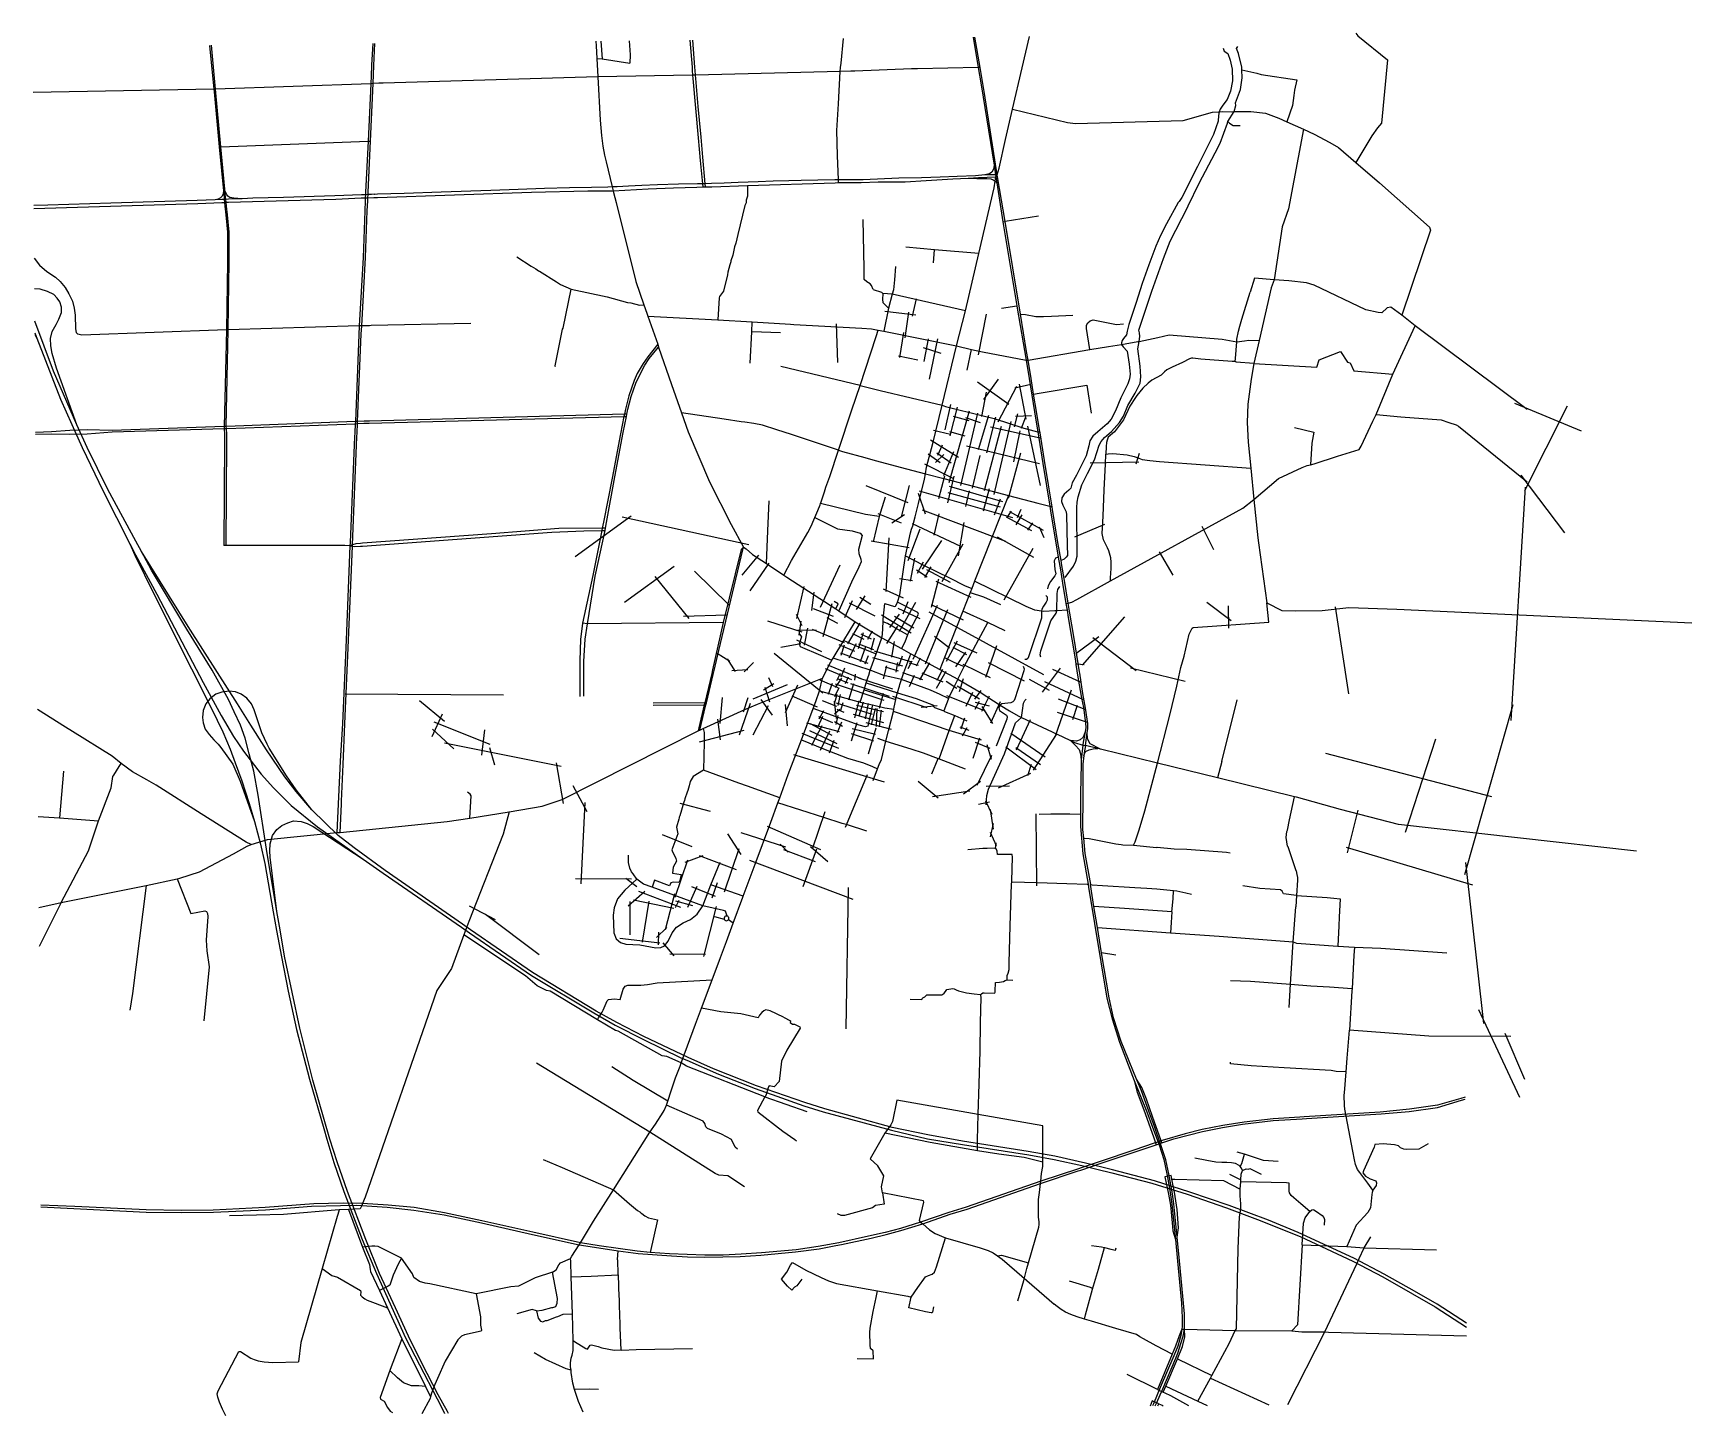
# Model space of a CAD drawing. Header units: metres. Extents: x 5755 to 15359, y -1761 to 6246.
import ezdxf

# ---------------------------------------------------------------- set-up
doc = ezdxf.new("R2010")
doc.units = ezdxf.units.M
doc.header["$MEASUREMENT"] = 0
doc.layers.add('路网', color=2, linetype='Continuous')

msp = doc.modelspace()

# ---------------------------------------------------------------- linework, layer by layer
at = {"layer": '路网'}
for p, q in [((9041.7, 6199.6), (9048.8, 6096.9)), ((9557.1, 6205.1), (9570, 6049.2)), ((9586.5, 6050.1), (9574.3, 6205.3)), ((10432.7, 6072.5), (10446.6, 6214.6)), ((10430, 6047.8), (10432.7, 6072.5)), ((7782, 5956.6), (7756.8, 5955.9)), ((9570, 6049.2), (9570.9, 6030.5)), ((9588, 6030.9), (9586.5, 6050.1)), ((10511.9, 6026.5), (10489.3, 6026.1)), ((10841, 6038.7), (10511.9, 6026.5)), ((10875.9, 6039.3), (10841, 6038.7)), ((12638.3, 5792.3), (12695, 5790.8)), ((10507.2, 5382.2), (10549.3, 5381.6)), ((10560.9, 5397.6), (10513.1, 5396)), ((7678, 5293), (7677.4, 5275.9)), ((7678.6, 5310.6), (7678, 5293)), ((7678, 5293), (7692.7, 5293.5)), ((7693.6, 5311.6), (7678.6, 5310.6)), ((7691.8, 5275.9), (7692.7, 5293.5)), ((7692.7, 5293.5), (7693.6, 5311.6)), ((7730.7, 5294.7), (7747.9, 5295.3)), ((7749.3, 5312.9), (7731.4, 5312.6)), ((9115.6, 5323.4), (9129.8, 5266.5)), ((9629.8, 5374.1), (9631.5, 5356.8)), ((9890, 5363.4), (9890, 5348.3)), ((9890, 5348.3), (9890, 5302)), ((6865.2, 5243.4), (6870.8, 5193.2)), ((6874.8, 5244.4), (6871.8, 5266.6)), ((6880.8, 5194.2), (6874.8, 5244.4)), ((7677.4, 5275.9), (7675.2, 5217.3)), ((7689.4, 5217.7), (7691.8, 5275.9)), ((11576.1, 5186.9), (11382.2, 5154.7)), ((11370, 5153.3), (11382.2, 5154.7)), ((10967.6, 4915.8), (10973.6, 4992.3)), ((10728.8, 4733.9), (10673.6, 4738.1)), ((10846.8, 4606.8), (10869.6, 4707.4)), ((10685.3, 4637.1), (10864.6, 4614.7)), ((10802.9, 4481.6), (10824.4, 4629.6)), ((11229, 4383.5), (11274.1, 4619.5)), ((11361.3, 4654.1), (11450.8, 4667.3)), ((7712, 4552.5), (7701.4, 4552.2)), ((8288.8, 4564.9), (7712, 4552.5)), ((10081.2, 4509.9), (9915.2, 4517.3)), ((10139.4, 4560.5), (10159.1, 4559)), ((10404.1, 4563.3), (10412.2, 4338.2)), ((5764.4, 4501.3), (5776.1, 4479.9)), ((10794.4, 4512.2), (10770.1, 4367.4)), ((10908.4, 4426.6), (11010.3, 4392.2)), ((10936.8, 4476.3), (10912.5, 4344.6)), ((10990, 4475.7), (10943, 4242.7)), ((12078.4, 4447), (12150.3, 4459.7)), ((10765, 4378.6), (10878, 4353.7)), ((11163.6, 4295.4), (11187, 4415.2)), ((12823.2, 4334.1), (13188, 4311.5)), ((10542.5, 4206.6), (10083.6, 4315.6)), ((11221.6, 4226.9), (11403.9, 4098.7)), ((11260.1, 4125.2), (11344.9, 4242.2)), ((13401.9, 4291.4), (13627.8, 4272.3)), ((11248, 4026), (11275.5, 4167.2)), ((11342.3, 3995.6), (11449.9, 4202.7)), ((11438.3, 4193.1), (11531.9, 4212.9)), ((11464.7, 4213.3), (11502.1, 4011.3)), ((11066.6, 4095.1), (11033.9, 3949.6)), ((11057.9, 3644), (11176.4, 4059.7)), ((11105.2, 4079.5), (11061.8, 3914)), ((11126.5, 3627.6), (11225.1, 4044.9)), ((11436.8, 3967.3), (11455.8, 4040.9)), ((14331.8, 4103.9), (14718.7, 3943)), ((14636.6, 4086.4), (14389.1, 3595.1)), ((5979.1, 3979.7), (6037.8, 3846.9)), ((6067.4, 3847.5), (6007.6, 3978.2)), ((7668.6, 3987.5), (7700.8, 3988.1)), ((7701.5, 3999.5), (7670.5, 3998.8)), ((9874.4, 3992.9), (9854.7, 3995.9)), ((11066.9, 3921.6), (10967.8, 3944.6)), ((11059.7, 3939.5), (11148.6, 3913.6)), ((11082, 4028.4), (11172.4, 4003.6)), ((11152.1, 4020.4), (11237.1, 3991.6)), ((11286, 4032.9), (11226.2, 3832.8)), ((11359.7, 3967.7), (11260.7, 3595.3)), ((11327.5, 4021.6), (11274.1, 3815.4)), ((11297.5, 3966.6), (11584.9, 3902.5)), ((11416.4, 3997.3), (11316.2, 3573.8)), ((11468.3, 3943.7), (11430.5, 3764.5)), ((11443, 4028.8), (11535.9, 4032.2)), ((11478, 3957.9), (11503.1, 4024.7)), ((11512.5, 3970.4), (11584.9, 3626.5)), ((13907.6, 4006.6), (13950.6, 3991.6)), ((6862.3, 3885.4), (6859.2, 3280)), ((6862.5, 3921.2), (6862.3, 3885.4)), ((6871.8, 3280), (6875.6, 3885.8)), ((6875.6, 3885.8), (6875.9, 3921.9)), ((7617.3, 3931.4), (7616.1, 3909.4)), ((7628.9, 3909.4), (7630, 3931.4)), ((10951, 3890.6), (11111.9, 3791.5)), ((10993.6, 3803), (11019.6, 3862.4)), ((11158.7, 3856.1), (11581.1, 3754.4)), ((10915.8, 3751.7), (11079.6, 3669.3)), ((10936, 3810.5), (11005.8, 3759.8)), ((10979.8, 3760.9), (11027.1, 3807)), ((10986.7, 3815.1), (11069.2, 3758.6)), ((11084.2, 3822), (11025.4, 3682)), ((11194, 3611.1), (11238.1, 3800.5)), ((11470.9, 3813.2), (11401, 3551.7)), ((11874.4, 3757.8), (12157.2, 3764.3)), ((12140.4, 3752.6), (12160.1, 3814.7)), ((11030.6, 3680), (10996.4, 3550.5)), ((11050.3, 3526), (11088.2, 3681.3)), ((14367.7, 3686.3), (14621, 3352.4)), ((10575.1, 3626.1), (10819.1, 3528.4)), ((10783.3, 3444.6), (10829, 3626.6)), ((10878.3, 3582.1), (10920, 3461.8)), ((10885.5, 3595.7), (11425.4, 3441)), ((11050.9, 3586.6), (11354.5, 3502.9)), ((11057.9, 3622.5), (11366.8, 3534.9)), ((11155.7, 3504.5), (11176.3, 3596.3)), ((11257.8, 3480.2), (11292.9, 3610.3)), ((14392.9, 3617.7), (14311.5, 2265.9)), ((10645.7, 3463.7), (10780.4, 3411.1)), ((10726.6, 3411.1), (10800.6, 3459.1)), ((10902.4, 3485.9), (11384.5, 3304.7)), ((10998.2, 3462.9), (10969.9, 3339.2)), ((11321.4, 3457.6), (11356.5, 3549)), ((11393.1, 3439.7), (11419.5, 3477.8)), ((11408.1, 3475.4), (11602.1, 3367.7)), ((11453.2, 3441.7), (11475.2, 3489.1)), ((8893.5, 3214.7), (9216.6, 3451.5)), ((9164.7, 3445.6), (9898.1, 3284.2)), ((10822, 3193.2), (10889.7, 3375.7)), ((10843.7, 3406.5), (11124.4, 3275.4)), ((11143.4, 3413.3), (11110.9, 3219.3)), ((11389.1, 3444.4), (11535.7, 3366.3)), ((11445.5, 3398.4), (11481.9, 3456.1)), ((11514.3, 3367.3), (11543.7, 3411)), ((11579.7, 3388.2), (11607.5, 3325.6)), ((11785.7, 3329.7), (11960.1, 3402.9)), ((12520.8, 3391.1), (12588.9, 3256.8)), ((6313.9, 3288.7), (6347.8, 3225.6)), ((6382.5, 3243.9), (6348.6, 3303.8)), ((7650.5, 3275.2), (7661, 3276)), ((7661.5, 3291.9), (7650.9, 3291.1)), ((10606, 3307.2), (10826.7, 3267.3)), ((10708.7, 3324), (10692.4, 3012.6)), ((10904.5, 3142.2), (11016.6, 3307.8)), ((11017.9, 3071.8), (11139.9, 3288.4)), ((11335.7, 3329.5), (11547.7, 3211.3)), ((12846.2, 3323.2), (12850, 3294.2)), ((9955.1, 3224), (9857.1, 3107)), ((9906.6, 3016.8), (10016.1, 3177.8)), ((10857, 3205.5), (10832.9, 3071.9)), ((10907.1, 3182.5), (10872.7, 3116.6)), ((11376.8, 2965.6), (11544.5, 3264.3)), ((12273.5, 3242), (12354.4, 3106.8)), ((9178.8, 2950.3), (9466.3, 3159.5)), ((9354.8, 3099.8), (9550.4, 2857.4)), ((9584.3, 3131.4), (9782.8, 2935.3)), ((10313, 2923), (10428, 3168)), ((10770.5, 3088.4), (10845.4, 3076)), ((10869.2, 3138.2), (10931.7, 3098.5)), ((10918.2, 3094.4), (10954.4, 3155.7)), ((10927, 3140.5), (11064.8, 3067)), ((10956.6, 2921.3), (10998, 3087.1)), ((11702.2, 3139), (11715, 3061.5)), ((11723.5, 3088.4), (11710.8, 3164.1)), ((10176.5, 2856.9), (10219.8, 3042.4)), ((10275.1, 3009.5), (10260.7, 2903.6)), ((10521.8, 2909.4), (10573, 2987.1)), ((10541.4, 2979.5), (10604, 2940.4)), ((10677.2, 3028.3), (10792.5, 2976)), ((10982, 3072.6), (11184.1, 2980.7)), ((10173.5, 2881.1), (10205.7, 2815.4)), ((10271.1, 2914.6), (10387.7, 2869.8)), ((10329.4, 2751.8), (10380.2, 2943.5)), ((10453.6, 2862), (10499.7, 2961.2)), ((10479.5, 2947.9), (10628.1, 2872.1)), ((10715.6, 2803.8), (10770.6, 2882.1)), ((10761.2, 2916.7), (10887.7, 2856.4)), ((10863.1, 2949.7), (10768.9, 2780.9)), ((10791.7, 2883.9), (10821.6, 2954.1)), ((10850.1, 2621.9), (10991.1, 2933.4)), ((11048.9, 2907.1), (10919.6, 2591.7)), ((10940, 2895.5), (11603.9, 2532.7)), ((10954, 2936.7), (11138.8, 2848.5)), ((11670.3, 2900.2), (11605.9, 2897.5)), ((12690.9, 2843.6), (12549.8, 2950)), ((12677, 2799.7), (12675.9, 2930.3)), ((13293.8, 2923.4), (13370.6, 2421)), ((9520.3, 2870.6), (9769.6, 2878)), ((10005.9, 2844), (10206, 2779.3)), ((10182.1, 2790.8), (10290.7, 2788.3)), ((10190.4, 2760.7), (10201.7, 2840.6)), ((10239.1, 2800.8), (10218.9, 2701.3)), ((10264.3, 2794.2), (10450.4, 2716.7)), ((10349.3, 2861.8), (10412.6, 2830)), ((10471.5, 2709.8), (10542.9, 2829.5)), ((10667.6, 2876.9), (10839.1, 2773.9)), ((10698, 2711.9), (10760.7, 2813.1)), ((10741.9, 2869.3), (10853.8, 2802.6)), ((11830.7, 2586.4), (12075.4, 2865.4)), ((10084.3, 2691.4), (10199.7, 2712.4)), ((10175.1, 2733), (10319.6, 2665.9)), ((10418.7, 2706.3), (10509.8, 2667.2)), ((10432.8, 2644), (10451.7, 2703.3)), ((10478.6, 2629.4), (10521.4, 2711.2)), ((10498.4, 2770.6), (10563.8, 2737.4)), ((10533.1, 2682), (10562.9, 2776.1)), ((10533.6, 2710.7), (10620.1, 2676.5)), ((10573.4, 2691.7), (10544, 2606.2)), ((10546.5, 2767), (10606.9, 2738.5)), ((10588.1, 2737.3), (10615.5, 2784.6)), ((10607.4, 2673), (10626.6, 2744.5)), ((10739.6, 2724), (10724.3, 2631.8)), ((10973.1, 2753.8), (11059.5, 2687.4)), ((11043.2, 2610.4), (11106, 2726.6)), ((11080.2, 2690.8), (11159.5, 2647.4)), ((11085.5, 2717.2), (11218.3, 2657.9)), ((11332.3, 2697.9), (11268.8, 2515.8)), ((11791.2, 2654.2), (11925.6, 2751.5)), ((11890.4, 2747.5), (12141.4, 2554.7)), ((9715.6, 2655.3), (9787.7, 2609.8)), ((9772.5, 2623.5), (9819, 2550)), ((9872, 2548.5), (9925.9, 2602.4)), ((10044.6, 2656), (10326.4, 2425.9)), ((10367.2, 2595.1), (10372.9, 2604.1)), ((10428.5, 2656.9), (10586.8, 2598.9)), ((10572.1, 2594), (10592.3, 2642.2)), ((10614.9, 2631.2), (10788.5, 2581.8)), ((10623.5, 2670.3), (10834.9, 2606.8)), ((10759.1, 2601.9), (10750, 2545.1)), ((10787.2, 2637.9), (10765.2, 2578.7)), ((10843.2, 2610.2), (10819.7, 2564.4)), ((10827.3, 2599.6), (10878.8, 2586.4)), ((10869.7, 2582.2), (10891.7, 2629.1)), ((10888, 2501), (10946.9, 2599.5)), ((11097.2, 2577.5), (11154.8, 2662)), ((11283.5, 2601.6), (11493.4, 2495.8)), ((11798.6, 2594.8), (11839.8, 2589.9)), ((9688.9, 2558.7), (9683.8, 2537.3)), ((9692.4, 2533.2), (9697.8, 2555.7)), ((9800.4, 2554.9), (9893.6, 2560.3)), ((10012.8, 2515.6), (10035.1, 2462.7)), ((10309.7, 2502.2), (10413.5, 2457.6)), ((10340, 2566.6), (10493.4, 2503.7)), ((10354.3, 2588.7), (10546.2, 2508.5)), ((10400, 2456.5), (10437.9, 2510.8)), ((10407.1, 2498.1), (10428.5, 2540.8)), ((10416.5, 2506.7), (10471.6, 2483.4)), ((10433.8, 2518.7), (10454, 2571.1)), ((10458.5, 2480.1), (10475.4, 2518.3)), ((10511.8, 2499.6), (10515.5, 2533.3)), ((10533.2, 2513.5), (10730.1, 2450.1)), ((10589.3, 2517.9), (10592.5, 2528)), ((10695, 2581.8), (10675.4, 2507.3)), ((10688.2, 2576.3), (10763.4, 2554.3)), ((10787.5, 2543.6), (10904.3, 2503.2)), ((10828, 2462.8), (10857.8, 2528.9)), ((10900.9, 2542.9), (11021.7, 2488.9)), ((10984.7, 2452.3), (11041, 2552.3)), ((11019.5, 2561.7), (10987.7, 2497.6)), ((11139.1, 2508.1), (11117.2, 2431)), ((11137.8, 2591.6), (11295.3, 2514.6)), ((11521.4, 2505.9), (11637.3, 2442.5)), ((11599, 2430.9), (11703.2, 2569.2)), ((11656.5, 2562.6), (11816.7, 2489.2)), ((11792.6, 2589.7), (11798.3, 2553)), ((11813.6, 2548), (11807.5, 2585)), ((12107.9, 2570.3), (12425.2, 2493.1)), ((7561.6, 2421.2), (8478, 2413.8)), ((9923, 2391.4), (10121.7, 2473.5)), ((9983.5, 2444.3), (10043.4, 2480.5)), ((9990.5, 2459.5), (10017.9, 2373.6)), ((10181.1, 2469.8), (10109.6, 2310.9)), ((10147.9, 2407.9), (10294.8, 2344.7)), ((10380.2, 2479.7), (10357.3, 2416.4)), ((10408.5, 2416.9), (10391.8, 2359.7)), ((10395.9, 2404.8), (10421.4, 2457.2)), ((10398.2, 2477.5), (10679.4, 2383.7)), ((10428.2, 2415.8), (10414.3, 2353.2)), ((10505.5, 2478.6), (10474.9, 2382.9)), ((10486.5, 2480.9), (10711.6, 2407.7)), ((10566.1, 2443.6), (10748.8, 2387.5)), ((10676.1, 2422.1), (10654, 2334.7)), ((10730.6, 2407.1), (10929.7, 2341)), ((10770, 2465), (10773.3, 2475.1)), ((11040.4, 2494.6), (11103.7, 2453.9)), ((11042.3, 2410.6), (11257.3, 2325.4)), ((11105.1, 2467.4), (11233.2, 2391)), ((11193.1, 2428.6), (11154.3, 2346.7)), ((11207.1, 2389.8), (11242.9, 2440.1)), ((11247.3, 2319.1), (11291.4, 2408.4)), ((11609.8, 2490.9), (11835.2, 2388.1)), ((11672.9, 2171.1), (11766.6, 2444.3)), ((7992.5, 2382.4), (8135.8, 2261.5)), ((9744.8, 2398.6), (9730.7, 2248.2)), ((9907.1, 2363.7), (9842, 2180.6)), ((9866.9, 2316.5), (9895.4, 2399.6)), ((10011.2, 2350.3), (9922.5, 2181.2)), ((9967.8, 2388), (10032.9, 2296.7)), ((10109.6, 2358.1), (10120.5, 2235.6)), ((10331.6, 2321.8), (10304.3, 2273.1)), ((10322.9, 2381.8), (10406.5, 2348.9)), ((10393, 2378.7), (10405, 2278.2)), ((10394.9, 2304.1), (10425.1, 2332.3)), ((10404.2, 2368.6), (10613.5, 2302.5)), ((10407.7, 2330.7), (10448.3, 2314.5)), ((10442.1, 2369), (10428.2, 2317.2)), ((10535, 2379.4), (10511, 2280.9)), ((10522.3, 2355.2), (10678.2, 2317.4)), ((10560.4, 2372.4), (10534.7, 2290.9)), ((10588.6, 2365.1), (10571.4, 2275.4)), ((10615.5, 2356), (10587.5, 2233.2)), ((10629.6, 2335.1), (10607.3, 2240.7)), ((10639.6, 2335.8), (10635, 2230.3)), ((10665.3, 2325.6), (10652.2, 2228.6)), ((10895.7, 2342.2), (10989.9, 2352.3)), ((11042.6, 2362.1), (11026.8, 2321.3)), ((11046.4, 2371.9), (11042.6, 2362.1)), ((11054.6, 2392.9), (11046.4, 2371.9)), ((11208.9, 2332.1), (11233.8, 2377.6)), ((11208.9, 2372.2), (11289.7, 2350.9)), ((11247.9, 2346.1), (11309.2, 2248.8)), ((11353.1, 2373.5), (11297.3, 2251)), ((11408.1, 2321.1), (11457.1, 2292.1)), ((11683.3, 2313.6), (11857.1, 2255.6)), ((11688.8, 2391.7), (11843.5, 2331.4)), ((11773.7, 2272), (11802, 2354.4)), ((12637.5, 2028.3), (12725.9, 2385.9)), ((14322.7, 2356.4), (14041.7, 1373.1)), ((8064.1, 2173.2), (8124.6, 2304.1)), ((8189.6, 2101.6), (8066.4, 2215.7)), ((8075.3, 2258.2), (8399, 2128.4)), ((8351.9, 2065.7), (8369.8, 2211.2)), ((9613.4, 2141.7), (9872, 2209.3)), ((9716.2, 2274.4), (9732.8, 2153.2)), ((10232.1, 2253.2), (10421.4, 2201.7)), ((10253.1, 2249.3), (10378.4, 2180.6)), ((10320.3, 2235.6), (10261, 2121.7)), ((10325.4, 2289.4), (10296.5, 2225.9)), ((10301.9, 2289.8), (10383.5, 2255.1)), ((10393.7, 2259.8), (10440.9, 2232.5)), ((10414, 2294.5), (10402.3, 2242.6)), ((10412.8, 2196.2), (10437.8, 2257.9)), ((10522.9, 2251.5), (10490.9, 2145.9)), ((10496, 2220.2), (10632.2, 2186.6)), ((10502.4, 2303.3), (10678.7, 2254.5)), ((10576.9, 2254), (10723.1, 2215.5)), ((10634.5, 2221), (10589.5, 2070.3)), ((11119.7, 2228.7), (11172.5, 2210.8)), ((11147.6, 2279), (11125.7, 2216.2)), ((11161.5, 2223.2), (11134.6, 2175.4)), ((11527.4, 2269.6), (11445.9, 2093.2)), ((7110.2, 2128.7), (7079, 2195)), ((7105.8, 2095.9), (7092, 2116.8)), ((7121.9, 2106.6), (7110.2, 2128.7)), ((8811, 1998.6), (8136.9, 2135.1)), ((10204.8, 2192.3), (10417.5, 2105.3)), ((10249.6, 2208.7), (10408.9, 2131.9)), ((10314.4, 2094.8), (10367.1, 2205.6)), ((10365.2, 2078), (10392.5, 2151.7)), ((10490.9, 2189.7), (10619.7, 2147.5)), ((11233.5, 2163.7), (11196.3, 2046.4)), ((11208.7, 2140.2), (11294.5, 2104.9)), ((11276.6, 2126.2), (11300.8, 2042.1)), ((11414.7, 2192), (11614.6, 2054.6)), ((11547.5, 1978.2), (11679.2, 2184.4)), ((13700.4, 1619.7), (13875.8, 2159.3)), ((6253.2, 2000.2), (6264.1, 2017.7)), ((6842, 2110.1), (6910.2, 2013.7)), ((7212.1, 1939.2), (7105.8, 2095.9)), ((7221.5, 1944.7), (7121.9, 2106.6)), ((8396.9, 2109.2), (8425.6, 2008.8)), ((8825.6, 1784.9), (8784.2, 2019.9)), ((10157.4, 2069.4), (10681.4, 1910.2)), ((10958, 1957.4), (10994.9, 2045.2)), ((11302.9, 2063.9), (11218.9, 1888.6)), ((11300.8, 2042.1), (11302.9, 2063.9)), ((11386.2, 2112.5), (11563.1, 1981.6)), ((11443.8, 2109.3), (11587.4, 2010.6)), ((12637.5, 2028.3), (12611.2, 1933.5)), ((13237.2, 2076.6), (14199, 1826.5)), ((5930.7, 1972.4), (5907.6, 1701.6)), ((6221.6, 1949.6), (6253.2, 2000.2)), ((10457.5, 1647.8), (10585.8, 1953.4)), ((11344.9, 1875.5), (11530.4, 1961.5)), ((11514.2, 1946.6), (11534.3, 2013.4)), ((8879.9, 1888.6), (8960.7, 1739.7)), ((9544.6, 1861.1), (9541.3, 1851)), ((10878.2, 1915), (10994.3, 1818.2)), ((10962.2, 1826.5), (11177.9, 1859.3)), ((11141.8, 1842.2), (11240.1, 1914.5)), ((11273.2, 1886.3), (11407.9, 1887.4)), ((11819, 1844), (11819, 1826)), ((11832.9, 1843.4), (11832.8, 1825.7)), ((8948.1, 1791.7), (8926.6, 1319.8)), ((9498.6, 1787.8), (9675.3, 1740.7)), ((10337.9, 1736.9), (10264.7, 1520.6)), ((11229, 1781.1), (11291.5, 1795.7)), ((11269.6, 1799.9), (11305.6, 1723.8)), ((11295.3, 1749.8), (11312.9, 1636.9)), ((13425, 1747), (13362.5, 1499.9)), ((10004.5, 1653.3), (10313.5, 1519.2)), ((11312.9, 1669.4), (11295.3, 1592.8)), ((11566.1, 1308.1), (11561.7, 1726.3)), ((6915.4, 1494.6), (6993.7, 1537.3)), ((9397.4, 1606.6), (9568.2, 1536.2)), ((9775.7, 1610.5), (9852.8, 1490.9)), ((9852.8, 1617), (10111, 1534.6)), ((10079.2, 1550.1), (10125.8, 1503.6)), ((11295.3, 1620.1), (11330.5, 1542.6)), ((11328.3, 1557.6), (11324.5, 1523.3)), ((7665.8, 1463.2), (7781.9, 1381.7)), ((9544.3, 1457.8), (9469.4, 1241.8)), ((9530, 1445.6), (9634.4, 1484.9)), ((9611.3, 1484.4), (9824.8, 1404)), ((9757.4, 1273.1), (9842.7, 1524.1)), ((9903.3, 1457.2), (10501, 1231.1)), ((10099.7, 1519.1), (10283.2, 1450.3)), ((10289.4, 1521.2), (10211.8, 1303.6)), ((10255.4, 1536.6), (10356.8, 1449.9)), ((13356.4, 1531.7), (14088.6, 1313.9)), ((14047.8, 1444.1), (14152.9, 511.4)), ((7781.9, 1381.7), (8235.3, 1068.7)), ((8241.4, 1086.9), (7793.2, 1397.7)), ((8895.7, 1351.3), (9219.4, 1349.1)), ((9186.8, 1353.5), (9249.8, 1304.1)), ((9296.7, 1274.8), (9200.7, 1190.7)), ((9260.1, 1277.4), (9502.9, 1184.4)), ((9468.9, 1263), (9414.3, 1052.8)), ((9545.2, 1185), (9598.5, 1307.3)), ((9567.3, 1305.3), (9703.3, 1249.4)), ((9866.2, 1248.6), (9678.8, 1314.8)), ((9686.4, 1239), (9716.3, 1328.1)), ((10473.9, 1298.6), (10460.9, 480.9)), ((5917, 1211.4), (5788.7, 957.6)), ((8279.1, 1191.9), (8429.1, 1113.2)), ((9209.2, 1217), (9209.9, 1024.6)), ((9230.3, 1228.2), (9465, 1178.9)), ((9282.2, 981.9), (9321.6, 1219.6)), ((9473.6, 1183.1), (9495.1, 1224.7)), ((9474.2, 1222.1), (9572.5, 1194.8)), ((9708.7, 1189.2), (9636.9, 900.2)), ((8235.3, 1068.7), (8281.2, 1036.5)), ((8286.5, 1053.9), (8241.4, 1086.9)), ((8374.1, 1145.3), (8684.8, 911.1)), ((9364.4, 1009.5), (9423.5, 1067.9)), ((9757.6, 1113.5), (9701.5, 1129.9)), ((9808.1, 1092.5), (9780.4, 1112.5)), ((9151.4, 1004.9), (9383.4, 979.2)), ((9375.6, 1041), (9374.2, 966.1)), ((9401, 977.9), (9464.2, 902.8)), ((9440.5, 914), (9648.1, 913.3)), ((12023.6, 907), (11941.2, 920.1)), ((8154.1, 795.1), (8119.8, 743.6)), ((9027.6, 543.5), (9048.5, 577.9)), ((14122.4, 591.8), (14361.2, 84)), ((9022, 533.3), (9027.6, 543.5)), ((14276.7, 456.2), (14389.5, 189.2)), ((10012.7, 143.8), (9996.3, 95)), ((12130.1, 181.3), (12202.1, -0.9)), ((9991.9, 86.1), (10235, 2)), ((10216.1, 34.9), (10328.8, 0.1)), ((10338.3, 17.2), (10223.1, 53.2)), ((9359, -72.1), (9403, -1.3)), ((10720.7, -75.9), (10699.1, -105.1)), ((13114.4, -29.2), (13089.7, -30.7)), ((13102, -40.5), (13127.1, -38.9)), ((10164.6, -160.7), (10174.1, -167.4)), ((10699.1, -105.1), (10686.9, -123.8)), ((11221.8, -217.1), (11223, -162.8)), ((11221.7, -226.9), (11221.8, -217.1)), ((11600.4, -269.7), (11600.7, -235.6)), ((11805.6, -342.8), (11820.4, -337.9)), ((11823.4, -324.2), (11806.8, -329.8)), ((12344.2, -368.8), (12307.5, -376)), ((12681.1, -360.3), (12747.8, -394.3)), ((7527.1, -568.2), (7518.7, -595.4)), ((7518.7, -595.4), (7515.6, -606.2)), ((10591.8, -720.5), (10419.9, -759.1)), ((10434.7, -767.7), (10607, -732.2)), ((7716.2, -779), (7661, -783.2)), ((7726.8, -778.2), (7716.2, -779)), ((9848.1, -837.1), (9967.8, -830.4)), ((9971.5, -816.6), (9853.8, -825)), ((13418.1, -881.1), (13432.2, -850.3)), ((7702.2, -884.4), (7705.3, -913.3)), ((10877.4, -1016.9), (10921.8, -956.1)), ((11450.4, -926.3), (11666.5, -1113.2)), ((7770.9, -1029.9), (7759.6, -1035.3)), ((7809.7, -1010.3), (7770.9, -1029.9)), ((10838.7, -1072.8), (10877.4, -1016.9)), ((7660.1, -1070.7), (7675.9, -1083.8)), ((13872, -1130.2), (14053.1, -1246.9)), ((14053, -1224.6), (13884.1, -1114.9)), ((7015.1, -1427.6), (7034.1, -1434.9)), ((12380, -1430.5), (12579.2, -1527)), ((12264.2, -1607.7), (12089.5, -1520.5)), ((8080.6, -1578.3), (8060.6, -1630)), ((12281, -1596.3), (12241.5, -1690.4)), ((12571.2, -1541.8), (12909.3, -1696.4)), ((6869.9, -1760.6), (6851.1, -1721.7)), ((8938.8, -1738.6), (8912.7, -1678.4)), ((12241.5, -1690.4), (12236.1, -1703.5)), ((12251.2, -1703.4), (12253.4, -1698.1)), ((8135.7, -1745.1), (8136.7, -1747.1)), ((8159.1, -1746.9), (8153.2, -1735.2))]:
    msp.add_line(p, q, dxfattribs=at)
for points in [[(13413.2, 6246.1), (13423.8, 6231.4), (13595.8, 6091.1), (13562.3, 5724.5), (13538.8, 5697.4), (13506.2, 5651.2), (13412.8, 5498.1)], [(6776.1, 6175.6), (6798.9, 5940.8), (6800.9, 5921.3), (6802.3, 5906.7), (6832.5, 5587.5), (6856.7, 5332.6), (6860.8, 5294.1), (6861.6, 5283), (6862.7, 5266.4), (6865.2, 5243.4)], [(6871.8, 5266.6), (6870.3, 5283.1), (6869, 5296.7), (6865.3, 5334.1), (6864.6, 5342), (6852.3, 5465.9), (6841.1, 5587.9), (6810.5, 5921.5), (6787, 6175.7)], [(7720.8, 6185.6), (7714.1, 6060.9), (7711.6, 5999.5), (7709.4, 5953.7), (7693.5, 5620.7), (7679.4, 5324.5), (7678.6, 5310.6)], [(7693.6, 5311.6), (7694.3, 5324.5), (7707.7, 5621.2), (7722.7, 5953.9), (7727, 6059), (7733.1, 6185.7)], [(9012.4, 6199.3), (9013.7, 6172.9), (9018, 6099.4), (9024.1, 5992.9)], [(9206.4, 6201.4), (9211.7, 6120.3), (9209.8, 6072.3)], [(11197.1, 6222.6), (11226.2, 6047.7), (11242.9, 5947.7), (11318.6, 5480.9), (11327.1, 5426.4), (11329.1, 5413.9), (11331.1, 5401), (11334.6, 5378.6), (11370, 5153.3), (11450.8, 4667.3), (11453, 4654.1), (11504.8, 4351.8), (11522.2, 4245.9), (11560.1, 4005.3), (11570.9, 3938.1), (11600.4, 3754.1), (11641.3, 3506.8), (11648, 3466.3), (11676.5, 3293.9), (11690, 3212.6), (11702.2, 3139)], [(11710.8, 3164.1), (11706.1, 3191.8), (11688.5, 3296.2), (11656.7, 3487.9), (11654.2, 3504.1), (11634.2, 3631.1), (11610.3, 3772.4), (11585.1, 3931.4), (11584, 3938.1), (11563.7, 4055.5), (11547.7, 4155.6), (11534.2, 4245.9), (11516.5, 4351.9), (11506.3, 4403.5), (11470.7, 4618.8), (11382.2, 5154.7), (11338.8, 5414.3), (11337.3, 5423.1), (11336.8, 5426.6), (11262.9, 5897.7), (11237.5, 6048), (11208, 6222.7)], [(11319, 5349.8), (11325.6, 5389.5), (11329.1, 5413.9), (11336.8, 5426.6), (11347, 5465.1), (11385.2, 5630.1), (11425.9, 5806.4), (11481.3, 6046.1), (11522.9, 6226)], [(12644.8, 6158.4), (12651.6, 6142.8), (12672.4, 6128.3), (12685.9, 6090.3), (12697.8, 6037.8), (12699.9, 5969.7), (12686.9, 5911), (12667.7, 5862.1), (12642.2, 5828.3), (12628.2, 5807), (12620.9, 5790.9), (12618.3, 5768.5), (12615.2, 5737.3), (12589.2, 5659.9), (12547.6, 5578.3), (12496.7, 5474.3), (12405.2, 5293.9), (12391.1, 5272.1), (12383.8, 5266.3), (12317.3, 5141.6), (12282, 5074.5), (12254.9, 5012.6), (12215.4, 4904), (12175.9, 4796.4), (12141.1, 4686.2), (12099.5, 4558.3), (12089.6, 4521.4), (12085.4, 4500.1), (12067.3, 4477.2), (12061, 4465.8), (12056.9, 4453.8), (12056.7, 4443.6), (12066.2, 4428.8), (12088.6, 4405.5), (12100.5, 4330.1), (12106.2, 4271.8), (12102.1, 4244.3), (12092.2, 4215.2), (12052.2, 4133.6), (12021, 4059.7), (11996, 4010.4), (11974.2, 3984.4), (11920.1, 3937.6), (11891, 3912.1), (11873.3, 3884.5), (11867.1, 3856.5), (11851, 3797.7), (11825.5, 3745.2), (11794.8, 3686), (11770.9, 3642.3), (11762.6, 3612.1), (11750.7, 3600.2), (11724.7, 3577.3), (11710.6, 3554.4), (11708, 3534.7), (11715.8, 3512.8), (11735.6, 3474.9), (11738.2, 3457.7), (11741.8, 3281), (11742.9, 3220.7), (11736.6, 3210.8), (11724.7, 3200.9), (11706.1, 3191.8)], [(12672.2, 5734.7), (12709, 5792.5), (12717.5, 5827.7), (12715.7, 5843.6), (12745.8, 5919), (12755.7, 5988.1), (12753.7, 6033.8), (12753.1, 6048.9), (12732.8, 6128.5), (12721.4, 6157.1), (12729.7, 6168.1)], [(9018, 6099.4), (9048.8, 6096.9), (9209.8, 6072.3)], [(7756.8, 5955.9), (7722.7, 5953.9), (7709.4, 5953.7), (6810.5, 5921.5), (6800.9, 5921.3), (5754.8, 5902.9)], [(10489.3, 6026.1), (10427.1, 6024.6), (9590.2, 6003.7), (9573.2, 6002.6), (9024.1, 5992.9), (7782, 5956.6)], [(9024.1, 5992.9), (9037.9, 5743.1), (9044.7, 5653.3), (9053.4, 5591.8), (9063.7, 5538.8), (9073.3, 5500.6), (9107.8, 5355.5), (9113, 5333.8), (9115.6, 5323.4)], [(9570.9, 6030.5), (9573.2, 6002.6), (9575.1, 5983.4), (9605.4, 5639.6), (9617.7, 5508.7), (9629.8, 5374.1)], [(9646.8, 5356.8), (9644.8, 5374.6), (9633.1, 5528.9), (9622.2, 5643), (9606.1, 5822.3), (9591.1, 5984.4), (9590.2, 6003.7), (9588, 6030.9)], [(10418.1, 5381), (10417.4, 5396.7), (10411, 5538.4), (10407.3, 5681.8), (10417.1, 5837.2), (10427.1, 6024.6), (10430, 6047.8)], [(11237.5, 6048), (11226.2, 6047.7), (10875.9, 6039.3)], [(12753.7, 6033.8), (12840.1, 6014.8), (12865.4, 6006), (13071.2, 5976.3), (13058.7, 5916.6), (13054.5, 5886.1), (13046.7, 5827), (13014.1, 5733.1)], [(11425.9, 5806.4), (11743.6, 5728.4), (11789.1, 5722.7), (12412.6, 5741.2), (12583, 5788.1), (12620.9, 5790.9), (12638.3, 5792.3)], [(12695, 5790.8), (12709, 5792.5), (12804.6, 5792.3), (12889.8, 5782.4), (12967.9, 5754), (13014.1, 5733.1), (13111, 5689.4), (13172.5, 5661.6), (13261.9, 5613.4), (13313.1, 5583.5), (13412.8, 5498.1), (13550.3, 5380.4), (13840, 5123.3), (13845.7, 5106.3), (13679.5, 4613.5)], [(11730.6, 3094.3), (11779, 3160.3), (11792.4, 3189.5), (11798.7, 3217.6), (11797.2, 3498.5), (11798.8, 3530.4), (11805.1, 3561.5), (11827.1, 3630.9), (11860.2, 3696.3), (11900.4, 3775.9), (11927.6, 3859.4), (11939.4, 3880.7), (11957.9, 3903.9), (11999.3, 3940.2), (12045.4, 3992.2), (12067.9, 4028.4), (12092.3, 4090.7), (12135.6, 4162.4), (12164.8, 4219.5), (12167.9, 4256.5), (12165.2, 4317.6), (12151.4, 4418.8), (12159, 4461.3), (12161.6, 4489), (12160.8, 4509.9), (12156.5, 4525.6), (12232.2, 4752.2), (12300.3, 4940.5), (12338.5, 5040.9), (12439, 5236.4), (12441.4, 5247), (12505.2, 5377.4), (12599.3, 5553.1), (12627.3, 5609.9), (12669.1, 5724.9), (12672.2, 5734.7)], [(12672.2, 5734.7), (12682.5, 5725.7), (12703, 5712.3), (12743.9, 5711.5)], [(13111, 5689.4), (13022.5, 5228.8), (12985.9, 5124.5), (12940.6, 4818.7), (12922.6, 4771), (12853.3, 4466.6), (12823.2, 4334.1), (12806.1, 4242.7), (12787, 4098.1), (12783, 3991.6), (12789, 3877.2), (12804.9, 3726.2), (12821.7, 3545.2), (12846.2, 3323.2)], [(6832.5, 5587.5), (6841.1, 5587.9), (7693.5, 5620.7), (7707.7, 5621.2)], [(11318.6, 5480.9), (11314.8, 5457.7), (11305, 5440.4), (11291.5, 5431.5), (11265.9, 5425.4)], [(10513.1, 5396), (10433.7, 5396.9), (10417.4, 5396.7), (10396.4, 5396.5), (10297.5, 5394.2), (10201.8, 5392.4), (10130.8, 5390.2), (10038.7, 5389.3), (9953.3, 5384.8), (9836.4, 5381.6), (9755.5, 5377.1), (9681.4, 5375.3), (9644.8, 5374.6), (9629.8, 5374.1)], [(9646.8, 5356.8), (9683.4, 5356.7), (9890, 5363.4), (10397.6, 5379.9), (10418.1, 5381), (10435.4, 5381.9), (10507.2, 5382.2)], [(10549.3, 5381.6), (10647.8, 5384.6), (10803.3, 5385), (10924.5, 5392.1), (11079.2, 5402.4), (11167.6, 5406), (11228.3, 5411.1), (11329.1, 5413.9), (11338.8, 5414.3)], [(11336.8, 5426.6), (11327.1, 5426.4), (11265.9, 5425.4), (11211.2, 5420), (11105.2, 5415.3), (11006.4, 5412.6), (10898, 5409), (10767.7, 5405.9), (10560.9, 5397.6)], [(11167.6, 5406), (11219.4, 5404.2), (11276.6, 5404), (11299.8, 5402.3), (11313.8, 5397.2), (11325.6, 5389.5), (11334.6, 5378.6)], [(7678.6, 5310.6), (7655.2, 5309.7), (7500.6, 5303.4), (7204, 5295.3), (7026.9, 5290.4), (6965.2, 5286.8), (6886.7, 5284.1), (6870.3, 5283.1), (6861.6, 5283), (6846.9, 5282.9), (6809.3, 5281.3), (6705.2, 5276.9), (6203.9, 5261.5), (5839.5, 5250.7), (5759.3, 5248.4)], [(5759.4, 5231.7), (6707.7, 5259.5), (6848, 5266.1), (6862.7, 5266.4), (6871.8, 5266.6), (6885.2, 5266.9), (7507.8, 5285.6), (7653.2, 5292.1), (7678, 5293)], [(6856.7, 5332.6), (6855.1, 5315.6), (6849, 5302.3), (6839.2, 5292.8), (6825.7, 5285.6), (6809.3, 5281.3)], [(6965.2, 5286.8), (6916, 5290.1), (6892.7, 5294.9), (6882.4, 5301.9), (6874.6, 5313), (6865.3, 5334.1)], [(7692.7, 5293.5), (7727.2, 5294.8), (7730.7, 5294.7)], [(7731.4, 5312.6), (7729.4, 5312.9), (7714.1, 5312.2), (7693.6, 5311.6)], [(7747.9, 5295.3), (8641.1, 5324.8), (8966.6, 5332.8), (9113, 5333.8), (9315.8, 5345.2), (9462.7, 5350.5), (9597.4, 5354.9), (9631.5, 5356.8), (9646.8, 5356.8)], [(9629.8, 5374.1), (9601.8, 5373.5), (9492.1, 5370.9), (9369, 5367.3), (9278.6, 5363.2), (9201.3, 5359.6), (9136.2, 5356), (9107.8, 5355.5), (9081.8, 5355.1), (8987.4, 5352.4), (8859.8, 5349.7), (8714.6, 5347), (8563.6, 5341.2), (8404.9, 5334.4), (8116.4, 5325.5), (7902, 5317.4), (7749.3, 5312.9)], [(9890, 5302), (9884, 5278.6), (9884, 5263.1), (9876.2, 5248), (9833.9, 5079.9), (9823.1, 5029.7), (9815.9, 5008.2), (9805.2, 4961.1), (9794.5, 4927.6), (9794.5, 4922.2), (9788.5, 4903.7), (9777.7, 4861.9), (9774.2, 4847), (9752.7, 4752.1), (9728.8, 4721), (9726.4, 4712.7), (9718.7, 4585.5)], [(11100.3, 4434.6), (11153.2, 4638.7), (11229.3, 4970.3), (11319, 5349.8)], [(6870.8, 5193.2), (6879.4, 5093.9), (6880, 4932), (6879.9, 4921.9), (6873.3, 4528.6), (6860.3, 3968), (6861.3, 3956.9), (6862.5, 3921.2)], [(6875.9, 3921.9), (6874.3, 3957.4), (6873.2, 3968.5), (6883, 4528.8), (6889.6, 4922.2), (6889.7, 4930), (6889.1, 5094.1), (6880.8, 5194.2)], [(7675.2, 5217.3), (7664.7, 4947.1), (7642.8, 4551.5), (7620.4, 3997.8), (7619.7, 3984.8), (7617.3, 3931.4)], [(7630, 3931.4), (7632.4, 3985), (7633.1, 3997.5), (7654.6, 4503.1), (7657.2, 4551.3), (7678.3, 4946.3), (7689.4, 5217.7)], [(9129.8, 5266.5), (9244.3, 4807.9), (9290.9, 4673.2), (9307.6, 4624.8), (9314, 4606.4), (9370.8, 4445.5), (9375.9, 4428.7), (9451, 4211.8), (9508.2, 4047.2), (9546.5, 3936.9), (9671.3, 3647.6), (9796.8, 3401.8), (9867.1, 3269.1)], [(10618.8, 4762.5), (10609.6, 4784.3), (10600.1, 4795), (10582.3, 4806.1), (10565.4, 4819.3), (10567.2, 4883), (10560.7, 5167.3)], [(11229.3, 4970.3), (10973.6, 4992.3), (10806.9, 5006.7)], [(5761.4, 4942.5), (5791.5, 4902.4), (5833.7, 4865.1), (5884.5, 4832.4), (5911.9, 4807.7), (5940.8, 4773.6), (5962.2, 4737.4), (5981.8, 4693.3), (5992.1, 4653.3), (5997, 4613.3), (5999.5, 4534), (6003.8, 4512.5)], [(8555.3, 4950.9), (8638.9, 4897.2), (8665.7, 4882.2), (8680.7, 4870.3), (8686, 4868.5), (8785.2, 4805.8), (8809, 4790.8), (8869.9, 4764.6), (9077.7, 4718.6), (9195.4, 4686.3), (9215.1, 4684.5), (9266.4, 4672), (9290.9, 4673.2)], [(10747.7, 4895.5), (10742.2, 4817), (10736.7, 4760.2), (10728.8, 4733.9)], [(14405.7, 4066.4), (13757.1, 4551.7), (13679.5, 4613.5), (13615.4, 4658.6), (13594.1, 4655.7), (13562.8, 4627.3), (13543, 4628.8), (13471.9, 4644.4), (13172.3, 4786.4), (13126.8, 4800.6), (13026, 4812), (12940.6, 4818.7), (12827.1, 4827.6), (12800.5, 4745.7)], [(5838.2, 4749.4), (5795, 4763), (5762.6, 4765.9)], [(6007.6, 3978.2), (5890.2, 4305.5), (5864, 4390.7), (5856.3, 4434.9), (5855.8, 4477.4), (5865.5, 4518.1), (5887.1, 4559.3), (5904, 4590.1), (5919.2, 4629.3), (5918.9, 4658.6), (5909.5, 4689.8), (5894.6, 4711.3), (5873.7, 4732.8), (5838.2, 4749.4)], [(8778.2, 4313.1), (8777, 4319.6), (8820.1, 4532.2), (8823, 4537), (8869.9, 4764.6)], [(10618.8, 4762.5), (10667.5, 4747.2), (10673.6, 4738.1), (10672.7, 4704.6), (10674.9, 4686.4), (10707.2, 4654)], [(11153.2, 4638.7), (10728.8, 4733.9), (10707.2, 4654), (10679.4, 4520.7)], [(12714, 4344.6), (12717, 4361.6), (12723.6, 4459), (12724.6, 4473.8), (12733.6, 4520.1), (12740.8, 4549.1), (12752.8, 4590.3), (12800.5, 4745.7)], [(11470.7, 4618.8), (11501.2, 4616.9), (11560.3, 4606.3), (11605.2, 4604.5), (11651.7, 4607.1), (11775.3, 4612.2)], [(6007.6, 3978.2), (5871.7, 4289.7), (5763.9, 4578.9)], [(7701.4, 4552.2), (7657.2, 4551.3), (7642.8, 4551.5), (6883, 4528.8), (6873.3, 4528.6), (6035.6, 4497.9), (6012.9, 4502.6), (6003.8, 4512.5)], [(9314, 4606.4), (9718.7, 4585.5), (9918.1, 4573.8), (10139.4, 4560.5)], [(9906, 4335.9), (9915.2, 4517.3), (9918.1, 4573.8)], [(10100.6, 3108.2), (10146.2, 3191.6), (10239.3, 3355.1), (10258.7, 3391.6), (10275.8, 3428.6), (10281.2, 3441.1), (10298.8, 3481.6), (10311.3, 3514.8), (10313.7, 3521.9), (10317.1, 3532), (10336.2, 3589.5), (10345.3, 3617), (10366.6, 3678.1), (10417, 3831.2), (10495.4, 4064.3), (10542.5, 4206.6), (10636, 4489.6), (10648.1, 4526.6)], [(10159.1, 4559), (10552.3, 4537.7), (10607.9, 4533.9), (10648.1, 4526.6), (10679.4, 4520.7), (11100.3, 4434.6), (11187, 4415.2), (11250.7, 4400.9), (11504.8, 4351.8), (11516.5, 4351.9), (11872.7, 4413.4), (11981.7, 4432.2), (12056.7, 4443.6), (12078.4, 4447)], [(11872.7, 4413.4), (11853.8, 4535.4), (11853.8, 4556), (11861.1, 4568.7), (11875.1, 4579.8), (11892.3, 4586.8), (12028, 4559.8), (12067.7, 4562.8)], [(13530.4, 4037.4), (13627.8, 4272.3), (13757.1, 4551.7)], [(5764.3, 4511.5), (5776.1, 4479.9), (5913, 4127.6), (5979.1, 3979.7)], [(9370.8, 4445.5), (9314.6, 4371), (9285.8, 4333.4), (9251.6, 4274.5), (9234.4, 4235.5), (9204.4, 4145.2), (9184, 4069.2), (9178.2, 4039.9), (9175.4, 4026.1), (9155.6, 3925.8), (9107.5, 3669.7), (9056.6, 3414.2), (9050, 3380.1), (9047, 3366), (8995.4, 3105.7), (8936.3, 2829.6), (8923.5, 2735.6), (8919.2, 2613.6), (8920.3, 2405)], [(8943.9, 2407.2), (8943.8, 2481.8), (8942.2, 2608.1), (8950.9, 2736.5), (8964.3, 2826), (9008, 3102.2), (9065.9, 3365.8), (9068.3, 3379.8), (9074, 3412.5), (9123.1, 3676), (9171.2, 3932.9), (9190.2, 4026.5), (9193, 4040.3), (9198.7, 4068.4), (9216.8, 4142.5), (9243.6, 4219.7), (9264.9, 4264.6), (9296.8, 4324.3), (9321.6, 4361.6), (9375.9, 4428.7)], [(10668.8, 2745.4), (10673, 2763.1), (10676.2, 2837.5), (10676.9, 2852.5), (10686.8, 2943.4), (10741.9, 2925.7), (10747.7, 2927.9), (10757.3, 2944.9), (10759.3, 2950.9), (10773.4, 2993.7), (10805.1, 3219.4), (10833.8, 3353.5), (10839.5, 3373.6), (10848.6, 3392.8), (10861.8, 3444.7), (10881, 3521.6), (10916.5, 3663.7), (10921.7, 3694.7), (10927.9, 3732.4), (10964.1, 3870.1), (11017.8, 4092.6), (11100.3, 4434.6)], [(12150.3, 4459.7), (12159, 4461.3), (12266.4, 4484.2), (12332.3, 4499.1), (12638.3, 4473.8), (12723.6, 4459), (12767.7, 4465.4), (12793, 4468.9), (12853.3, 4466.6)], [(12823.2, 4334.1), (12719.8, 4341.5), (12714, 4344.6), (12697.6, 4344.4), (12515.6, 4358.8), (12468.9, 4365), (12461.9, 4363.6), (12450.7, 4359.6), (12409.3, 4338.9), (12350.5, 4311.8), (12319.6, 4296.8), (12304.9, 4285.2), (12286.4, 4265.2), (12231.5, 4236.1), (12210.7, 4218.4), (12180.7, 4189.8), (12162.4, 4169.6), (12145.6, 4147.2), (12137.5, 4136.4), (12103.6, 4085.5), (12067.4, 4006.2), (12015.5, 3937.4), (11979, 3906.4), (11972.7, 3889.3), (11969.5, 3876.5), (11967, 3851.7), (11965.3, 3808)], [(13188, 4311.5), (13201, 4353.7), (13324.5, 4401.9), (13364.7, 4341.6), (13380.8, 4337.6), (13401.9, 4291.4)], [(10542.5, 4206.6), (10658, 4177.6), (11017.8, 4092.6), (11037.2, 4083.4), (11254.5, 4030.6), (11318.8, 4013.8), (11491, 3957.9), (11556.3, 3942), (11570.9, 3938.1), (11584, 3938.1)], [(11547.7, 4155.6), (11579.1, 4161.3), (11854.7, 4208.5), (11880.5, 4045.2)], [(9193, 4040.3), (9178.2, 4039.9), (7701.5, 3999.5)], [(9854.7, 3995.9), (9755.1, 4010.6), (9508.2, 4047.2)], [(13102.2, 3731.7), (13130.7, 3742), (13150.2, 3747.3), (13171, 3753), (13306.6, 3795.8), (13432.1, 3835.3), (13444.7, 3853.7), (13511.5, 4000.2), (13530.4, 4037.4), (13674.4, 4024.7), (13907.6, 4006.6)], [(7670.5, 3998.8), (7633.1, 3997.5), (7620.4, 3997.8), (6874.5, 3968.5), (6873.2, 3968.5), (6860.3, 3968), (6212.7, 3946.1), (6067.3, 3948.8), (5966.5, 3945.7), (5860, 3936.9), (5768.3, 3934.4)], [(5768.4, 3923.5), (5860.6, 3925.9), (5965.2, 3923.7), (6066.9, 3926.8), (6211.7, 3936.9), (6861.3, 3956.9), (6874.3, 3957.4), (6876.3, 3957.4), (7619.7, 3984.8), (7632.4, 3985), (7668.6, 3987.5)], [(7700.8, 3988.1), (9175.4, 4026.1), (9190.2, 4026.5)], [(10417, 3831.2), (10145, 3921.2), (10060.1, 3950), (9976.8, 3976), (9926.8, 3986.2), (9874.4, 3992.9)], [(13058.5, 3962.8), (13169.4, 3936.2), (13159, 3872.1), (13150.2, 3747.3)], [(13950.6, 3991.6), (13993.9, 3977.6), (14007.9, 3970.3), (14405.7, 3648.1)], [(6037.8, 3846.9), (6159.9, 3593), (6313.9, 3288.7), (6343.4, 3222.9)], [(6348.6, 3303.8), (6186.9, 3604.2), (6067.4, 3847.5)], [(7616.1, 3909.4), (7589.6, 3296.6), (7588.3, 3277.8), (7566.5, 2733.8), (7544.9, 2248.2), (7533, 2031.1), (7513.2, 1616.6)], [(7532.3, 1617.8), (7539.3, 1781.2), (7540.1, 1799), (7549.5, 2010.4), (7559.8, 2246.2), (7580.4, 2730.8), (7603, 3275.2), (7603.3, 3282.7), (7628.9, 3909.4)], [(10417, 3831.2), (10441, 3823.3), (10569.9, 3788.7), (10630.8, 3772.1), (10811.3, 3724.1), (10921.7, 3694.7), (11027.1, 3666.7), (11205.5, 3621.5), (11402.3, 3568.9), (11572.4, 3524.3), (11641.3, 3506.8), (11654.2, 3504.1)], [(11992.9, 3074.9), (11991.8, 3092.1), (11995.5, 3145.8), (11997.1, 3182.3), (11995.2, 3208), (11982.2, 3248.2), (11974.4, 3266.1), (11951.5, 3312.9), (11944.1, 3348.3), (11949.3, 3449.7), (11956, 3602.5), (11963.7, 3750.5), (11965.3, 3808), (11979.9, 3809.3), (12005.6, 3811.2), (12088.5, 3804.8), (12128.8, 3793.8), (12156.4, 3784.7), (12175.9, 3777), (12220.9, 3770.6), (12276.3, 3766.4), (12804.9, 3726.2)], [(11734.6, 2943.6), (11747.3, 2946.2), (11768.5, 2951.4), (11796.7, 2967), (11992.9, 3074.9), (12758.2, 3495.4), (12821.7, 3545.2), (12965.7, 3666.4), (13102.2, 3731.7)], [(10688.3, 3558.9), (10660.3, 3472.6), (10653.9, 3446.3), (10617.8, 3299.6)], [(11402.3, 3568.9), (11205.9, 3072.4), (11189.1, 3029.8), (11179.7, 3006.2), (11137.3, 2899), (11031.6, 2631.6), (11003.8, 2561.4)], [(10000.5, 3174.3), (10008.4, 3364.4), (10017.1, 3537.1)], [(10653.9, 3446.3), (10573.6, 3458.8), (10313.7, 3521.9)], [(7661, 3276), (8757.1, 3357), (8943.6, 3363.3), (9047, 3366), (9065.9, 3365.8)], [(9068.3, 3379.8), (9050, 3380.1), (8799.1, 3377.5), (8409.2, 3346.3), (7661.5, 3291.9)], [(10281.2, 3441.1), (10412.1, 3376.2), (10496.3, 3363.8), (10543.9, 3351.2), (10554.4, 3337.7), (10533.7, 3256.1), (10536.1, 3232.8), (10546.8, 3199.3), (10548, 3185), (10536.1, 3153.9), (10493.1, 3067.3), (10419.1, 2900.2)], [(7588.3, 3277.8), (7558.8, 3278.8), (6871.8, 3280), (6859.2, 3280)], [(7650.9, 3291.1), (7623.1, 3289.1), (7603.3, 3282.7), (7588.3, 3277.8)], [(7588.3, 3277.8), (7603, 3275.2), (7616.6, 3272.7), (7650.5, 3275.2)], [(9867.1, 3269.1), (9854.6, 3256.6), (9749.5, 2833.1), (9688.9, 2558.7)], [(9697.8, 2555.7), (9725.3, 2671.9), (9863.2, 3254.3), (9867.1, 3269.1)], [(9867.1, 3269.1), (9882.2, 3260), (9920, 3227.5), (10000.5, 3174.3), (10100.6, 3108.2), (10119, 3096.1), (10401.5, 2911.7), (10419.1, 2900.2), (10514.4, 2838.1)], [(12850, 3294.2), (12897.5, 2947.2), (12985.5, 2902.7), (13065, 2900.8)], [(6343.4, 3222.9), (6453.7, 2998.9), (6671.9, 2566), (6787.1, 2335.6), (6852, 2199.4), (6894.7, 2099.2), (6925, 2020.9)], [(6347.8, 3225.6), (6470.1, 2997.9), (6739.7, 2485.8)], [(7031.8, 1972.9), (7006.3, 2072.9), (6981.3, 2163.8), (6954.6, 2239.1), (6918.9, 2316.8), (6886.6, 2387.6), (6790.4, 2556.6), (6644.4, 2794.9), (6440.4, 3136.6), (6382.5, 3243.9)], [(7092, 2116.8), (7015.7, 2239.2), (6937.6, 2361.6), (6822.3, 2543.7), (6651.8, 2809.5), (6382.5, 3243.9)], [(10805.1, 3219.4), (10905.7, 3167), (11060.9, 3092.2), (11147.7, 3047.8), (11189.1, 3029.8)], [(11690, 3212.6), (11674.8, 3205.1), (11666.1, 3191.3), (11670.8, 3140.9), (11676.7, 3114.5), (11671.2, 3104.2), (11645.6, 3071.1), (11632.2, 3045.1), (11627.5, 3028.2)], [(11807.5, 2585), (11779.7, 2752.2), (11757.2, 2886.9), (11747.3, 2946.2), (11723.5, 3088.4)], [(11179.7, 3006.2), (11257.9, 2981.2), (11355.4, 2937)], [(11605.9, 2897.5), (11592.3, 2899.6), (11554.8, 2905.4), (11503.9, 2925.2), (11205.9, 3072.4)], [(11618, 2989.6), (11625.5, 2981.3), (11626.3, 2963.6), (11620.4, 2951), (11604.2, 2928.1), (11595.2, 2911.2), (11592.3, 2899.6), (11592.8, 2857.6), (11518.4, 2634.3), (11513, 2624.8), (11505.7, 2619.9), (11495.8, 2619.7)], [(11589.8, 2633.5), (11585, 2646.6), (11588.3, 2669.9), (11648, 2844), (11678.7, 2888.1), (11681.4, 2900.9), (11683.5, 3001.2), (11687.8, 3023.7), (11699.3, 3041.8)], [(11715, 3061.5), (11734.6, 2943.6), (11741, 2904.7), (11747.9, 2862.8), (11789.2, 2611.6), (11792.6, 2589.7)], [(10401.5, 2911.7), (10416.4, 2941.4), (10391.9, 2954.8)], [(10818.1, 2761.1), (10867.7, 2856.6), (10881.4, 2881.1), (10876.1, 2891.8), (10759.3, 2950.9)], [(11382.4, 2784.7), (11281.5, 2832.6), (11137.3, 2899)], [(11741, 2904.7), (11681.4, 2900.9), (11670.3, 2900.2)], [(12126.7, 1543.2), (12134.7, 1563.2), (12156.1, 1626.7), (12176.8, 1691.4), (12191.8, 1743.1), (12264.1, 2018.6), (12335.2, 2297.3), (12377.6, 2465), (12400.3, 2571.9), (12419.1, 2638.5), (12448.7, 2766.2), (12454.9, 2781.7), (12465.5, 2800.8), (12471.7, 2805.3), (12910.1, 2835.7), (12897.5, 2947.2)], [(13065, 2900.8), (13217.4, 2903.1), (13372.8, 2919.9), (13649.9, 2910.7), (15358.5, 2830.6)], [(9749.5, 2833.1), (8964.3, 2826), (8936.3, 2829.6)], [(10372.9, 2604.1), (10379.7, 2615), (10386.7, 2626.5), (10448.1, 2728.3), (10514.4, 2838.1)], [(10514.4, 2838.1), (10668.8, 2745.4), (10781.7, 2682.3), (10837.1, 2651.4), (11003.8, 2561.4), (11108.9, 2506), (11237.2, 2429.3), (11353.6, 2353.9), (11408.1, 2321.1)], [(10818.1, 2761.1), (10744.1, 2802.9), (10738.2, 2806.5), (10701.7, 2828), (10676.2, 2837.5)], [(11054.6, 2392.9), (11089.8, 2464.5), (11107.7, 2502.7), (11108.9, 2505.7), (11108.9, 2506), (11145.9, 2578.5), (11281.5, 2832.6)], [(10188, 2772.6), (10202.9, 2750.5), (10189.5, 2710.2), (10196.1, 2694.3), (10313.5, 2643.6), (10379.7, 2615)], [(10448.1, 2728.3), (10484.2, 2713.4), (10520.6, 2698.5), (10533.2, 2691.9), (10548.1, 2686), (10592.3, 2668.6), (10635.6, 2652.5)], [(10592.5, 2528), (10601.4, 2556.7), (10635.6, 2652.5), (10668.8, 2745.4)], [(10818.1, 2761.1), (10801.4, 2719.4), (10781.7, 2682.3)], [(9615, 2210.7), (9634.4, 2219.7), (9874.6, 2330.1), (9948.7, 2359.8), (10325.3, 2510.9), (10364.7, 2591), (10367.2, 2595.1)], [(11054.6, 2392.9), (11006.8, 2416.8), (10950.1, 2440.7), (10782.6, 2504), (10680.2, 2527.2), (10601.4, 2556.7), (10386.7, 2626.5)], [(10773.3, 2475.1), (10782.6, 2504), (10796.4, 2543.4), (10837.1, 2651.4)], [(11031.6, 2631.6), (11085, 2603.6), (11145.9, 2578.5)], [(9590, 507.3), (9624.7, 599.6), (9686.9, 764.4), (9734.8, 893), (9768.3, 985.5), (9808.1, 1092.5), (9864.2, 1243.3), (9866.2, 1248.6), (9935.2, 1434.1), (10026.1, 1676.3), (10066.8, 1788.3), (10077.4, 1817.5), (10126.7, 1952.9), (10202.6, 2154.1), (10271.1, 2335.9), (10285.9, 2375.1), (10307.1, 2437.4), (10325.3, 2510.9)], [(9683.8, 2537.3), (9643.5, 2368.8), (9640.6, 2356.4), (9608.9, 2223.5), (9604.5, 2205.8)], [(9615, 2210.7), (9650, 2356.4), (9652.9, 2368.6), (9692.4, 2533.2)], [(10543.9, 2372.5), (10566.1, 2443.6), (10578.5, 2483.2), (10589.3, 2517.9)], [(11486.2, 2581.2), (11491.9, 2564.5), (11491.3, 2552.8), (11439.5, 2392), (11435.7, 2381.1), (11427.8, 2373.5), (11415, 2369.1), (11362.8, 2362.2), (11353.6, 2353.9), (11346.3, 2339.5), (11347.2, 2331.8), (11350.8, 2324), (11390.8, 2296.2), (11393.8, 2286.4), (11392, 2274.1), (11331.4, 2116.8)], [(11798.3, 2553), (11804.3, 2516.4), (11825.3, 2395.3), (11836.3, 2341.1), (11847.3, 2251.4), (11848.9, 2225.6), (11846.5, 2200.8), (11834.3, 2141.1), (11831.9, 2123.9)], [(11848.3, 2120.5), (11858.1, 2197.3), (11860.6, 2217.2), (11861.1, 2248.2), (11847.3, 2336.5), (11833.3, 2422.9), (11815, 2540.1), (11813.6, 2548)], [(6926.5, 2431.5), (6889.7, 2435.4), (6847.3, 2430.5), (6811.9, 2418.6), (6777.2, 2391.3), (6754.5, 2362.1), (6739.2, 2324.6), (6734.6, 2283.6)], [(6739.7, 2485.8), (6842.4, 2295.1), (6914.6, 2172.9), (6972.3, 2089.2), (7074.8, 1955.1), (7146.5, 1875.6), (7249, 1774.1), (7401.7, 1650.1), (7665.8, 1463.2)], [(7079, 2195), (7071.3, 2217.1), (7055.1, 2264.2), (7033.7, 2326.9), (7018.4, 2361.6), (6991.4, 2395.9), (6959.7, 2418.1), (6926.5, 2431.5)], [(10307.1, 2437.4), (10543.9, 2372.5), (10615.5, 2356), (10686.8, 2339.5), (10738, 2331.9)], [(10578.5, 2483.2), (10758.9, 2426.5), (10866.9, 2393.9), (10967.5, 2355.4), (10968, 2346.9), (10973.5, 2340.7), (11026.8, 2321.3), (11030.5, 2317.6), (11090.7, 2295.5), (11159.8, 2263.1)], [(10619.3, 1918.5), (10643.7, 1986.6), (10653.9, 2011.7), (10666, 2040.1), (10692.3, 2146.9), (10708.1, 2206.6), (10735.6, 2318), (10738, 2331.9), (10739.7, 2342.2), (10748.8, 2387.5), (10750.3, 2394.6), (10758.9, 2426.5), (10766.3, 2453.4), (10766.4, 2453.8), (10770, 2465)], [(7016.7, 1547.5), (6988.5, 1561), (6728, 1725.2), (6467.2, 1892.3), (6412.1, 1923), (6329.3, 1969.5), (6264.1, 2017.7), (6211.9, 2060.1), (5981.8, 2202), (5942.4, 2227.9), (5779.3, 2328.7)], [(9652.9, 2368.6), (9643.5, 2368.8), (9344.4, 2366.3)], [(9344.8, 2355.5), (9640.6, 2356.4), (9650, 2356.4)], [(10587.5, 2233.2), (10574.9, 2230.2), (10537.3, 2239.1), (10271.1, 2335.9)], [(11245.8, 2152.2), (11058.1, 2208), (10735.6, 2318)], [(11273.4, 1778.3), (11276.5, 1830.8), (11286.9, 1868.2), (11378.4, 2073.1), (11442.3, 2252.9), (11477.8, 2282.4), (11483.9, 2323.1), (11488.6, 2366.3), (11496.4, 2382.4), (11504.7, 2390.2)], [(6734.6, 2283.6), (6739, 2253.3), (6751.5, 2215.7), (6773, 2184), (6801.1, 2153.6), (6825, 2129.1), (6842, 2110.1)], [(6993.7, 1537.3), (7016.7, 1547.5), (7111.4, 1576.2), (7513.2, 1616.6), (7532.3, 1617.8), (8152.2, 1680.4), (8283.9, 1701), (8510.5, 1736.6), (8702.2, 1770.2), (8817.2, 1808.8), (9604.5, 2205.8), (9615, 2210.7)], [(9634.4, 2219.7), (9639.2, 2196.1), (9639.8, 2140), (9636.2, 1978.2)], [(11000, 2043.2), (11058.1, 2208), (11090.7, 2295.5)], [(11457.1, 2292.1), (11477.8, 2282.4), (11717.3, 2170.6), (11760.8, 2149.8), (11783.6, 2139), (11831.9, 2123.9), (11848.3, 2120.5)], [(10202.6, 2154.1), (10330.5, 2101.5), (10470.2, 2048.2), (10561.8, 2020), (10613.6, 2000.1), (10643.7, 1986.6)], [(10644, 2163.1), (10692.3, 2146.9), (10837.2, 2101.9), (10908.3, 2077.9), (10994.9, 2045.2), (11000, 2043.2), (11150.5, 1986)], [(11846.5, 2200.8), (11834.6, 2169.4), (11816.9, 2153.1), (11795.7, 2145.4), (11760.8, 2149.8)], [(11760.8, 2149.8), (11789.8, 2121.9), (11811.1, 2097.9), (11818.8, 2072.1), (11823.6, 2037.7)], [(11831.9, 2123.9), (11823.6, 2037.7), (11822.2, 2014.2), (11819, 1844)], [(11848.3, 2120.5), (11839.6, 2079.1), (11837.9, 2063.4), (11832.5, 2013.7), (11832.9, 1843.4)], [(12264.1, 2018.6), (11934.4, 2099.4), (11919.3, 2103.1), (11848.3, 2120.5)], [(11934.4, 2099.4), (11875.3, 2130.5), (11859.5, 2159.9), (11858.1, 2197.3)], [(6925, 2020.9), (6963.8, 1917.4), (7005.4, 1785.2), (7036.6, 1681.6), (7070.6, 1550.1), (7096.6, 1437.9), (7144.1, 1157.2), (7164.2, 1050.3)], [(11837.9, 2063.4), (11847.7, 2086.2), (11868.5, 2097), (11892.1, 2101.1), (11919.3, 2103.1)], [(15038.6, 1509.3), (13659.5, 1664.5), (13324.1, 1751.3), (13070.1, 1821.1), (13058.5, 1824), (12611.2, 1933.5), (12264.1, 2018.6)], [(5917, 1211.4), (6075.2, 1510.5), (6133.9, 1685.3), (6205.6, 1876.1), (6216.4, 1941.3), (6221.6, 1949.6)], [(6910.2, 2013.7), (6952.8, 1913.7), (7036.6, 1681.6)], [(7184.3, 1052.9), (7165.8, 1159.5), (7105.8, 1521.1), (7056.9, 1834.1), (7031.8, 1972.9)], [(7369.2, 1748.8), (7278.4, 1855.5), (7212.1, 1939.2)], [(7369.2, 1748.8), (7277.8, 1865.2), (7221.5, 1944.7)], [(9636.2, 1978.2), (9575.3, 1941.7), (9559.1, 1913.1), (9553.2, 1886.8), (9544.6, 1861.1)], [(10077.4, 1817.5), (9891.2, 1886.2), (9839.8, 1902.3), (9636.2, 1978.2)], [(8283.9, 1701), (8291.7, 1829.1), (8284.6, 1839.4), (8268.7, 1851.8)], [(9541.3, 1851), (9528.1, 1811.6), (9526.9, 1803.2), (9522.1, 1793.6), (9499.4, 1713.6), (9495.8, 1706.5), (9495.8, 1701.7), (9492.3, 1694.5), (9480.3, 1647.3), (9487.5, 1610.3), (9452.8, 1516.6), (9454, 1510.6), (9474.9, 1467), (9480.4, 1450.4), (9461.2, 1416.1), (9455.7, 1381.1), (9505.8, 1374.9), (9499.8, 1339.2), (9492.8, 1327.4), (9459.7, 1329.9), (9447.7, 1325.2), (9439.8, 1308.7), (9353.2, 1340.8), (9338.5, 1300.1)], [(11819, 1826), (11819.2, 1720.8), (11819.4, 1651.7), (11832.7, 1494.6), (11862.8, 1317.3)], [(11832.8, 1825.7), (11831.4, 1634.9), (11835.9, 1585.3), (11844, 1494.8), (11876, 1315.8)], [(7793.2, 1397.7), (7613.7, 1528.7), (7520.9, 1600.8), (7369.2, 1748.8)], [(8510.5, 1736.6), (8475.7, 1607), (8276.5, 1101.8)], [(10582.1, 1625.2), (10470.4, 1661.1), (10438.8, 1669.4), (10332.5, 1704.1), (10066.8, 1788.3)], [(13067.4, 1395.5), (13021.4, 1533.4), (13017.9, 1538.8), (13009.5, 1588.3), (13013.7, 1624.1), (13016.7, 1630.7), (13028.6, 1691), (13058.5, 1824)], [(5783.5, 1710.6), (5907.6, 1701.6), (6133.9, 1685.3)], [(7165.8, 1159.5), (7127.3, 1474.9), (7125.6, 1511.9), (7127.5, 1552.5), (7139.7, 1599.9), (7166, 1635.2), (7195.2, 1658.5), (7228.7, 1673.4), (7261.5, 1684.1), (7306.3, 1680.3), (7341.6, 1668.8), (7375.6, 1651.3), (7665.8, 1463.2)], [(11819.2, 1720.8), (11757.9, 1723.2), (11647.4, 1723.8), (11578.8, 1722)], [(11835.9, 1585.3), (11869.6, 1582.3), (12024.2, 1551.8)], [(12024.2, 1551.8), (12055.3, 1548.8), (12063.6, 1546.4), (12126.7, 1543.2), (12259.5, 1530.3), (12261.9, 1531.5), (12361, 1523.7), (12435.1, 1521.3), (12664.9, 1503.4), (12686.4, 1499.8)], [(5787.1, 1183.3), (5917, 1211.4), (6409.2, 1310.7), (6588.5, 1348.8), (6604.7, 1352.2), (6717.7, 1389.2), (6915.4, 1494.6)], [(9250.9, 1346.8), (9180.3, 1283.8), (9138.7, 1233.2), (9118.3, 1180.7), (9113.8, 1138.6), (9116.5, 1037.2), (9131, 1001.9), (9155.5, 980.6), (9186.2, 970.7), (9268.1, 967.5), (9360, 949.4), (9388.5, 951.7), (9410.7, 961.6), (9431.5, 988.8), (9454.6, 1037.2), (9480.4, 1069.8), (9518.9, 1094.2), (9560.9, 1113.7), (9598.5, 1144.5), (9631.6, 1192), (9678.8, 1314.8), (9732.9, 1445.9)], [(9772.3, 1133.5), (9763.7, 1161.2), (9752.8, 1166.6), (9631.6, 1192), (9338.5, 1300.1), (9289.4, 1318.2), (9250.9, 1346.8), (9228.3, 1377.1), (9218.4, 1390.2), (9209.8, 1411.5), (9202.5, 1443.6), (9201.2, 1485.2)], [(11394.4, 765), (11395.2, 789.3), (11399.9, 803.3), (11404.9, 824), (11406.6, 862.6), (11412.2, 1076.3), (11420, 1318.6), (11421.4, 1332.2), (11421.8, 1337.1), (11424.8, 1475.4), (11422.4, 1490.8), (11337.7, 1489), (11335.8, 1508.7), (11330, 1522.1), (11325.8, 1525.7), (11277.6, 1525), (11253.9, 1524.7), (11165.7, 1517.8)], [(6588.5, 1348.8), (6667.2, 1147.9), (6747.9, 1164), (6757.5, 1159), (6764.5, 1147.4), (6766.5, 1130.2), (6757.2, 993.7), (6759.4, 931.5), (6773, 839.2), (6742.9, 526.7)], [(13067.4, 1395.5), (13072.1, 1374), (13075.2, 1356.6), (13075.2, 1341.8), (13069.9, 1252), (13065.9, 1186.4)], [(6409.2, 1310.7), (6329.4, 685), (6313.7, 589)], [(11421.4, 1332.2), (11567.5, 1327.2), (11739.2, 1321.9), (11857.3, 1317.5), (11862.8, 1317.3)], [(11862.8, 1317.3), (11865.4, 1301.5), (11971.7, 657.4), (12001.8, 537.4), (12044.2, 402.7), (12130.1, 181.3)], [(12142.5, 188.8), (12054.7, 407), (12010.8, 543.4), (11984.7, 659.5), (11941.2, 920.1), (11916.6, 1067.6), (11896.3, 1189), (11876, 1315.8)], [(11876, 1315.8), (11885.9, 1315.2), (11946.3, 1311.4), (12133.4, 1299.4), (12203.6, 1295.6), (12261.6, 1290.7), (12357.9, 1281.1), (12376.9, 1279.1), (12428.8, 1268), (12462, 1261)], [(12347.3, 1158.3), (12354.5, 1233.6), (12357.9, 1281.1)], [(13069.9, 1252), (12995.1, 1261.6), (12985.6, 1278.3), (12976, 1284.9), (12857.2, 1293.2), (12758.7, 1309.4)], [(13069.9, 1252), (13246.2, 1240.6), (13286.3, 1236.7), (13321.9, 1233.7), (13316.6, 1126.6), (13314.7, 1077.2), (13309.1, 959)], [(12347.3, 1158.3), (12074.4, 1176.8), (11896.3, 1189)], [(12347.3, 1158.3), (12343.1, 1095.6), (12339.5, 1037.1)], [(13026.3, 603.7), (13034.6, 739.8), (13050.2, 984), (13065.9, 1186.4)], [(8276.5, 1101.8), (8248.4, 1024.8), (8177.4, 830.1), (8154.1, 795.1)], [(11916.6, 1067.6), (12339.5, 1037.1), (12621.4, 1018), (13050.2, 984), (13069.2, 976.8)], [(7164.2, 1050.3), (7193, 896.6), (7231.8, 698.4), (7279.9, 477.3), (7353.9, 188.4), (7437.2, -96.5), (7455, -157.7)], [(7472.6, -158.4), (7373.3, 183.9), (7298.7, 484.9), (7210.7, 901), (7184.3, 1052.9)], [(9991.9, 86.1), (9537.5, 264.7), (9507.3, 283.1), (9422.8, 320.2), (9397.1, 323.2), (9141, 467.7), (9126, 470.7), (9022, 533.3), (8748, 698.2), (8727.1, 702.4), (8672.8, 729.8), (8605.9, 787.2), (8248.4, 1024.8)], [(8281.2, 1036.5), (8641.1, 788.4), (9001.3, 572.8), (9125.2, 502.1)], [(9133.6, 516.9), (9013.8, 582.7), (8646.5, 806.2), (8286.5, 1053.9)], [(13069.2, 976.8), (13309.1, 959), (13404.6, 952.6), (13402.2, 904.7), (13391.3, 713.6), (13390.5, 700.3), (13375.5, 472.7)], [(13404.6, 952.6), (13558.7, 948.2), (13939.8, 921.3)], [(8119.8, 743.6), (8092.2, 702.3), (7677.3, -495.3), (7662.4, -530.4), (7657.5, -542.6), (7648.5, -562.2), (7579.8, -565.6), (7527.1, -568.2), (7204.2, -593.8), (6892.5, -602.2)], [(9048.5, 577.9), (9055.6, 588.7), (9078.2, 642.6), (9085.9, 650.3), (9121.6, 654.8), (9154.2, 650.8), (9171, 709.3), (9182.9, 726.6), (9197.2, 733.7), (9273.7, 732.7), (9311.9, 736.8), (9368, 747.6), (9686.9, 764.4)], [(10833.4, 652), (10899.3, 650.1), (10902.2, 656.1), (10905.5, 660.2), (10916.9, 666.4), (10925.9, 674), (10929.1, 676.5), (10935.1, 677.3), (10947.3, 678), (11015.3, 676.9), (11019.3, 678.5), (11029, 687), (11036.6, 696), (11044.7, 708.3), (11078.9, 713.2), (11087.1, 711.7), (11099.6, 705.9), (11112.5, 700.9), (11159.5, 688.7), (11202.4, 682.2), (11239.3, 678.7), (11244.9, 683.4), (11252.9, 688.6), (11262, 689.6), (11318.4, 686.6), (11322.4, 689), (11324.9, 693.5), (11324.9, 698.1), (11326.9, 748.6), (11350.8, 750.8), (11372.2, 754.9), (11383.2, 759.5), (11394.4, 765), (11427.1, 763.1)], [(11223, -162.8), (11225.7, -15), (11232.7, 161.7), (11237, 351.9), (11240.2, 515.5), (11243.5, 664.3), (11241.4, 673), (11239.3, 678.7)], [(12687.1, 760.7), (12802.9, 755.9), (13034.6, 739.8), (13151.7, 729.7), (13259.8, 724.3), (13391.3, 713.6)], [(10100.1, 548.8), (10021.9, 584.6), (9996.2, 590), (9984.8, 584.6), (9972.9, 574.5), (9961, 559.6), (9952, 544), (9851.7, 567.9), (9735.9, 578.1), (9624.7, 599.6)], [(9125.2, 502.1), (9289.2, 417.7), (9504.6, 313), (9539.9, 298.1)], [(9547.2, 314.7), (9289.8, 436.7), (9133.6, 516.9)], [(9403, -1.3), (9408.9, 8.2), (9422, 37.8), (9429.4, 60.7), (9448.8, 120.5), (9473.6, 196.4), (9500.5, 264.7), (9507.3, 283.1), (9511.2, 293.6), (9590, 507.3)], [(10100.1, 548.8), (10138.9, 527.1), (10136.9, 516.4), (10152.3, 507), (10162.9, 508.2), (10193.6, 492.8), (10196.4, 484.9), (10117.9, 357.8), (10086.9, 292.7), (10074.3, 175.1), (10044.5, 144.6), (10015.3, 150.1), (10012.7, 143.8)], [(13347.6, 109.7), (13357.1, 231.3), (13363.3, 310.2), (13375.5, 472.7)], [(14311.2, 436.9), (13836.5, 438), (13375.5, 472.7)], [(9539.9, 298.1), (9723.8, 218.1), (9935.2, 135.1), (10060.6, 90.3), (10216.1, 34.9)], [(10223.1, 53.2), (9942.4, 149.6), (9693.6, 249.4), (9547.2, 314.7)], [(9873.9, -433.8), (9777.7, -370.5), (9724, -366.9), (9704.3, -357.3), (9325.7, -118), (8669.4, 281.7)], [(9429.4, 60.7), (9229.5, 181.3), (9104.7, 261.3)], [(13357.1, 231.3), (13298.7, 232.7), (13270.6, 239.3), (12998.8, 255), (12807.2, 266.7), (12687.4, 277.4), (12687.6, 286.9)], [(12130.1, 181.3), (12147.3, 114.1), (12184.7, 11.2), (12241, -144.2), (12252.9, -179.6), (12256.9, -191.3)], [(12289.7, -180.2), (12285.7, -168.6), (12236.2, -27.2), (12200.5, 73.3), (12173.1, 140.5), (12142.5, 188.8)], [(12215.4, 3.7), (12171.2, 121.8), (12142.5, 188.8)], [(13423.1, -333.4), (13411.2, -304.5), (13405.8, -279), (13395.2, -227.9), (13349.2, 14.7), (13347, 36.8), (13346.5, 95.6), (13347.6, 109.7)], [(9833.2, -216.4), (9820.1, -203.9), (9798.6, -160.9), (9740.1, -129.8), (9658.9, -95.8), (9648.7, -86.2), (9643.3, -67.7), (9634.4, -55.2), (9422, 37.8)], [(9996.3, 95), (9991.9, 86.1), (9949.3, 7.7), (9950.7, -0.7), (10095.9, -111.9), (10164.6, -160.7)], [(10328.8, 0.1), (10724.8, -106.7), (10933.9, -156), (11134.7, -189.9), (11519.8, -249.5), (11667.2, -276.8)], [(11670.7, -257.2), (11516.8, -229.9), (11134.7, -170.4), (10934.7, -133.9), (10728.7, -90.4), (10338.3, 17.2)], [(11600.7, -235.6), (11600.8, -80.8), (11225.7, -15), (10756.3, 67.5), (10731.3, -55.5), (10720.7, -75.9)], [(12359.9, -532.1), (12352.1, -475.2), (12330.4, -359.7), (12312.5, -278.2), (12290.6, -207.8), (12259.6, -119.3), (12247.7, -84.7), (12215.4, 3.7)], [(14045.2, 84.9), (14021.5, 76.6), (13885.9, 38), (13722.9, 14.4), (13553.5, -1.3), (13114.4, -29.2)], [(13127.1, -38.9), (13559.3, -11.4), (13722.7, 2.4), (13886.1, 24.1), (14025.4, 67.1), (14045.2, 74.1)], [(8912.7, -1678.4), (8888.3, -1608.9), (8878.9, -1571.2), (8869.5, -1509.3), (8869.2, -1496.8), (8866.5, -1476), (8865.8, -1453.5), (8869.6, -1426.4), (8874.8, -1409.5), (8881.1, -1383.1), (8882.2, -1372.5), (8880.9, -1325.3), (8876.6, -1169.9), (8870.7, -955.8), (8868.3, -867.5), (8865.3, -849.9), (8873, -835.1), (8916, -769.6), (8923, -758.2), (8999.9, -633.3), (9114.5, -451.1), (9325.7, -118), (9359, -72.1)], [(11820.4, -337.9), (11944.9, -296.4), (12117.8, -238), (12250.7, -193.3), (12256.9, -191.3), (12289.7, -180.2), (12359.9, -156.3), (12525.3, -114.6), (12641.7, -90.1), (12756, -72.4), (12934.5, -51.1), (13102, -40.5)], [(13089.7, -30.7), (12935.4, -40.5), (12767.2, -60.6), (12643.3, -79.3), (12524.2, -102), (12424.1, -127.2), (12291.3, -166.7), (12285.7, -168.6), (12252.9, -179.6), (12246.2, -181.8), (12128.4, -222.9), (11938.9, -285.9), (11823.4, -324.2)], [(12202.1, -0.9), (12236.4, -89.1), (12274.2, -191.9), (12300.5, -276.9), (12319.1, -358.9), (12328.2, -411.1), (12338.9, -467), (12346.8, -535.8)], [(7455, -157.7), (7496.5, -293.6), (7553.9, -460.7), (7660.6, -740.3), (7741.9, -935.9)], [(7760.4, -936.1), (7681.1, -740.1), (7574.9, -460.9), (7514.8, -290), (7472.6, -158.4)], [(11600.2, -290.8), (11493, -265.6), (11346.4, -244.4), (11221.7, -226.9), (10949.3, -178.2), (10686.9, -123.8), (10600.2, -272.1)], [(13832.6, -185), (13778.6, -217.1), (13705.1, -217.5), (13690.2, -215.6), (13671.1, -208.7), (13660, -196.8), (13636.6, -191.5), (13571.1, -184.6), (13522.2, -189.6), (13519.9, -204.9), (13458.2, -341.5), (13454, -353.8), (13469.7, -372.5), (13495.7, -387.5), (13528.7, -400.1), (13533.5, -410.9), (13530.5, -426.9), (13512.1, -454.1), (13506.7, -468), (13505.1, -479.7), (13497.8, -556.3), (13483.1, -583.8), (13415.7, -656.5), (13361.4, -780)], [(8708.2, -276.7), (8817.5, -322.1), (9114.5, -451.1), (9191.9, -518.6), (9206.8, -532.9), (9254.6, -571.7), (9266.5, -579.5), (9272.5, -584.3), (9278.5, -588.5), (9296.4, -602.8), (9316.7, -614.7), (9370.4, -625.5), (9327.9, -815.2)], [(10892.4, -639.3), (10887.6, -628.9), (10912, -524.1), (10908.9, -515.5), (10671.7, -469), (10666.2, -435.1), (10680.5, -370.3), (10645.5, -313), (10600.2, -272.1)], [(11456.9, -1093.9), (11489.9, -977.7), (11508.9, -906.9), (11517.7, -874.7), (11578.5, -667.6), (11580, -652.6), (11580, -636.5), (11576.6, -609.6), (11576.5, -578.7), (11576.1, -506.9), (11581.9, -468.2), (11587.9, -415.3), (11588.5, -402.3), (11593.4, -357), (11600, -316.2), (11600.2, -290.8), (11600.4, -269.7)], [(11667.2, -276.8), (11826.3, -310.7), (12001.2, -353.1), (12231.7, -413.4), (12437.2, -477.2), (12665.1, -556.7), (12844.3, -623.1), (13090, -722.6), (13394.8, -864.5)], [(13401.9, -848.3), (13079.7, -698.3), (12907, -628.5), (12680.2, -542.9), (12452.9, -464.5), (12247.8, -399.5), (12005, -335.4), (11848.1, -297.5), (11670.7, -257.2)], [(12498.5, -1675.5), (12571.2, -1541.8), (12579.2, -1527), (12679.5, -1342.3), (12713.7, -1265.7), (12721.7, -1257.1), (12732.3, -790.9), (12740.3, -608.4), (12747.3, -563.3), (12748, -533.8), (12744.2, -487), (12744.2, -447.9), (12747.4, -404.9), (12747.8, -394.3), (12748.8, -360.6), (12756.5, -340.4), (12750.7, -327.3), (12742.7, -317.2), (12737.7, -310.9), (12715.9, -298.6), (12693.3, -296), (12666.9, -293.7), (12637.1, -293.7), (12602.6, -292.1), (12550.2, -282.9), (12481.7, -268.4)], [(12963.2, -287.9), (12877.8, -282.2), (12768, -245), (12725.5, -234.3)], [(12742.7, -317.2), (12753.8, -298.6), (12768, -245)], [(11806.8, -329.8), (11588.5, -402.3), (11157.2, -552.7), (11057.1, -582.7), (10892.4, -639.3), (10776, -674.9), (10687.7, -698.6), (10591.8, -720.5)], [(10607, -732.2), (10694, -710.8), (10778.5, -687.6), (10905.3, -648.4), (11064.7, -593.6), (11163.2, -563.7), (11587.9, -415.3), (11805.6, -342.8)], [(12307.5, -376), (12329.1, -476.9), (12339.1, -540), (12349, -642.2), (12354.2, -689.5), (12368.3, -739.9)], [(12378.9, -725.2), (12387.1, -672), (12377.8, -566.7), (12363.8, -464.5), (12348.6, -390.5), (12344.2, -368.8)], [(12756.5, -340.4), (12778.7, -329.6), (12792.5, -331.5), (12800.1, -328.1), (12865.9, -360.6)], [(13512.1, -454.1), (13481.8, -412.7), (13436.1, -351.3), (13423.1, -333.4)], [(10671.7, -469), (10682.2, -534.8), (10631.8, -543.2), (10614.9, -555.8), (10452.2, -600.2), (10433.6, -599.6), (10412, -591.2)], [(12348.6, -390.5), (12365.3, -390.5), (12646.2, -397.4), (12744.2, -447.9)], [(13147.2, -577.2), (13094.3, -533.3), (13054.3, -498.6), (13039.6, -484.1), (13028.5, -469.7), (13026.4, -459), (13027.7, -412.7), (13012.6, -411.5), (12747.4, -404.9)], [(9853.8, -825), (9750.4, -829.6), (9644.1, -830.4), (9542.4, -827.3), (9439.3, -822.8), (9327.9, -815.2), (9252.3, -808), (9031.9, -776.8), (8923, -758.2), (8648.8, -697.5), (8352.1, -631.1), (8135.8, -584.9), (7960.4, -555), (7810.4, -539.8), (7662.4, -530.4), (7550.6, -529.5), (7379.2, -533.8), (7098.2, -553.9), (6797.2, -568.8), (6611, -571.3), (6408.4, -567.1), (5995.2, -548.8), (5798.9, -540.5)], [(5799, -551.2), (5990.6, -559.8), (6408.7, -580.5), (6613.8, -584), (6799.8, -581.7), (7100.6, -566.8), (7366.9, -547.1), (7534.1, -542.2), (7624.3, -541), (7657.5, -542.6), (7804.8, -551.5), (7958.5, -568.7), (8135.3, -596.5), (8350.1, -642.9), (8646.6, -711), (8916, -769.6), (9030.4, -788.3), (9142.4, -804.5), (9257.1, -819.9), (9450, -833.8), (9543.6, -839.3), (9641.9, -840.9), (9747.4, -840.4), (9848.1, -837.1)], [(7579.8, -565.6), (7661, -783.2), (7702.2, -884.4)], [(12346.8, -535.8), (12368.3, -739.9), (12381.4, -864.7), (12403.2, -1107.3), (12407.9, -1193.4), (12408.1, -1242.7), (12404.7, -1258.4), (12400.4, -1294.7), (12392.2, -1322.4), (12382, -1357), (12358.4, -1413.5), (12281, -1596.3)], [(12295, -1603.3), (12371.1, -1426.1), (12383.1, -1398.2), (12400.3, -1341.9), (12413.5, -1298.8), (12420.5, -1258.7), (12420.1, -1169.7), (12392.4, -862.7), (12378.9, -725.2), (12359.9, -532.1)], [(13102.3, -771), (13110.4, -644), (13118.8, -613.8), (13147.2, -577.2), (13157.7, -567.6), (13163.2, -565.5), (13170.7, -567.4), (13184.9, -576.4), (13217.2, -600.9), (13227.9, -612.6), (13231.6, -623.7), (13228.9, -656.2)], [(7515.6, -606.2), (7428.5, -908.2), (7305.1, -1336.1), (7291.6, -1447.6)], [(10892.4, -639.3), (10905.3, -648.4), (10926.2, -666.7), (10945, -684.2), (10978.2, -704.9), (11036.9, -729.1), (11237.6, -787.5), (11285, -803.5), (11313.3, -817), (11339.2, -833.7), (11366.2, -853.2), (11450.4, -926.3)], [(9967.8, -830.4), (10169.5, -811.1), (10306.4, -792.8), (10401.9, -774.1), (10434.7, -767.7)], [(10419.9, -759.1), (10300, -779.9), (10172.8, -798.9), (9971.5, -816.6)], [(10921.8, -956.1), (10938.4, -947.7), (10960.2, -939.4), (10974.3, -928.3), (10985.9, -897), (11036.9, -729.1)], [(13432.2, -850.3), (13462.1, -787.4), (13499.3, -724.8)], [(8761.3, -928.7), (8661, -962.1), (8564.9, -1010.5), (8520.1, -1013.4), (8318.8, -1054.6), (8051.9, -996.1), (8023.8, -991.9), (7991, -982.4), (7958.1, -960.3), (7951.6, -938.8), (7888.3, -846.9), (7752.1, -780.6), (7733, -777.8), (7726.8, -778.2)], [(7888.3, -846.9), (7867.8, -882.7), (7839.2, -945.1), (7820.5, -1004.9), (7809.7, -1010.3)], [(8761.3, -928.7), (8783.4, -914.9), (8799, -885.7), (8808.5, -874.9), (8865.3, -849.9)], [(9141.1, -943.8), (9142.3, -939), (9139.9, -861.4), (9138.1, -856), (9142.4, -804.5)], [(11339.2, -833.7), (11361.8, -830.9), (11517.7, -874.7)], [(11841.2, -1200.1), (11847.3, -1176.6), (11888.9, -1027.4), (11922.5, -910.9), (11958.2, -786.3)], [(11882, -774.4), (11941.2, -781.6), (11958.2, -786.3), (11994.9, -794.9), (12021.7, -801.9), (12026.2, -788.2)], [(13102.3, -771), (13074.9, -1233.3), (13043, -1267.6)], [(13102.3, -771), (13361.4, -780), (13462.1, -787.4), (13880.7, -800.2)], [(13884.1, -1114.9), (13753.6, -1039.6), (13577.4, -939.3), (13401.9, -848.3)], [(7428.5, -908.2), (7483.1, -947.7), (7516.9, -958.1), (7649.5, -1034), (7651.6, -1042.8), (7650, -1062.6), (7660.1, -1070.7)], [(7705.3, -913.3), (7707, -924.4), (7759.6, -1035.3), (7807.3, -1135.8), (7889.5, -1314.5), (7889.7, -1314.9), (8027.1, -1591.4), (8055.7, -1650.5)], [(7741.9, -935.9), (7856.3, -1190.2), (7911.3, -1309), (7990.7, -1465.8), (8093, -1662.7), (8135.7, -1745.1)], [(8153.2, -1735.2), (8099.6, -1639.2), (8005.6, -1456.1), (7927.2, -1298.6), (7852.4, -1135.8), (7760.4, -936.1)], [(8670, -1152.5), (8701, -1147.8), (8757.2, -1134), (8763.7, -1134), (8781.6, -1127.5), (8789.4, -1108.4), (8790, -1080.9), (8761.3, -928.7)], [(8870.7, -955.8), (8985.8, -952.2), (9141.1, -943.8)], [(9141.1, -943.8), (9146.4, -1072.8), (9148.2, -1078.2), (9148.2, -1145.7), (9150, -1151.7), (9151.2, -1252.6), (9157.8, -1378.6)], [(10206.2, -968.5), (10176.7, -1007.2), (10163.4, -1014.9), (10147.7, -1032.1), (10122.2, -1010.4), (10087.8, -969.4), (10118.1, -929), (10139.1, -888.3), (10151.1, -873.1), (10229.3, -916.2), (10316.6, -959.1), (10359.8, -978.4), (10406.6, -993.6), (10642.9, -1036.6), (10818.8, -1068.5), (10838.7, -1072.8)], [(13019.4, -1695.2), (13233.2, -1274.8), (13418.1, -881.1)], [(13394.8, -864.5), (13569.5, -956.5), (13741.8, -1053.4), (13872, -1130.2)], [(8318.8, -1054.6), (8345.7, -1186.9), (8345.1, -1234.7), (8349.9, -1263.9), (8349.3, -1269.9), (8252, -1290.8), (8234.6, -1299.2), (8213.7, -1320.7), (8139.7, -1443.7), (8095.5, -1545.2), (8080.6, -1578.3)], [(10525.7, -1428.8), (10620.1, -1429.7), (10619.2, -1384.8), (10602.8, -1371.4), (10601.4, -1349.9), (10598.7, -1278), (10600.3, -1253.9), (10618.5, -1156.9), (10636, -1074.8), (10642.9, -1036.6)], [(11753.4, -978.9), (11874.7, -1014.7), (11881.9, -1019.4), (11888.9, -1027.4)], [(7675.9, -1083.8), (7688.5, -1091.1), (7807.3, -1135.8)], [(8670, -1152.5), (8643.7, -1144.8), (8555.9, -1170.5)], [(10968.7, -1129.9), (10962.4, -1159.6), (10959.5, -1163.6), (10954.4, -1164.7), (10921.1, -1157.5), (10825.8, -1135.6), (10838.7, -1072.8)], [(12348.8, -1403.7), (12256.9, -1355.5), (12182.8, -1315.2), (12162.8, -1302.7), (12142.6, -1289), (12023.4, -1255.5), (11881.9, -1213.1), (11841.2, -1200.1), (11800, -1187), (11763, -1173.5), (11732.7, -1159.8), (11707.9, -1145.2), (11683.4, -1127.1), (11666.5, -1113.2)], [(8670, -1152.5), (8679.5, -1195.5), (8692.7, -1211.6), (8705.2, -1217), (8721.9, -1209.3), (8730.3, -1208.1), (8784.6, -1186.6), (8793, -1185.4), (8823.4, -1172.2), (8876.6, -1169.9)], [(7889.5, -1314.5), (7822.7, -1491.7), (7820.3, -1498.1), (7764.4, -1654.9), (7766.4, -1664.5), (7787.7, -1674.8), (7806.2, -1712.5), (7822.7, -1733.8), (7835.7, -1742)], [(8880.9, -1325.3), (8889.2, -1330.7), (8954.3, -1371.3), (8964.4, -1375.5), (8980, -1351.6), (8987.7, -1349.2), (9026.5, -1359.3), (9047.4, -1367.1), (9119.1, -1380.8), (9157.8, -1378.6), (9163.9, -1379.6), (9246.3, -1376.6), (9572.3, -1371.3)], [(12404.7, -1258.4), (12390.1, -1296.6), (12368.4, -1357.3), (12348.8, -1403.7), (12264.2, -1607.7)], [(12298.4, -1623), (12312.2, -1588.8), (12380, -1430.5), (12409.2, -1358.6), (12422.7, -1303.4), (12420.5, -1258.7)], [(12404.7, -1258.4), (12420.5, -1258.7), (12713.7, -1265.7), (13043, -1267.6), (13100.8, -1273.6), (13233.2, -1274.8), (13254.5, -1275.4), (14053.4, -1297.3)], [(6824.7, -1652.8), (6820.2, -1633.1), (6826.2, -1616.5), (6945.2, -1388.9), (6955.9, -1388.9), (7015.1, -1427.6)], [(7034.1, -1434.9), (7056.7, -1442.8), (7092.9, -1447.1), (7141.9, -1451.4), (7291.6, -1447.6)], [(8869.2, -1496.8), (8840.8, -1488.3), (8721.4, -1433.9), (8655.7, -1395.7)], [(8027.1, -1591.4), (7988.1, -1586.9), (7946.3, -1587.5), (7899.8, -1569), (7863.9, -1539.8), (7820.3, -1498.1)], [(8060.6, -1630), (8055.7, -1650.5), (8053.7, -1658.7), (8053.3, -1659.5), (8004.6, -1748.5)], [(9027.7, -1607.7), (8978.8, -1606.5), (8888.3, -1608.9)], [(12253.4, -1698.1), (12258.4, -1686.7), (12295, -1603.3)], [(12264.2, -1607.7), (12298.4, -1623), (12307, -1626.9), (12339.8, -1643), (12443.4, -1701.3)], [(12312.2, -1588.8), (12498.5, -1675.5), (12551.6, -1700.2)], [(6851.1, -1721.7), (6833, -1681.4), (6824.7, -1652.8)], [(12266.8, -1703.2), (12272.2, -1692), (12233.6, -1674.7), (12221.6, -1703.7)], [(12272.2, -1692), (12291.2, -1699.3), (12297.5, -1702.9)]]:
    msp.add_lwpolyline(points, dxfattribs=at)
msp.add_lwpolyline([(9756, 1117.7), (9757.6, 1113.5), (9760.5, 1110.1), (9764.3, 1107.7), (9768.7, 1106.8), (9773.2, 1107.4), (9777.2, 1109.3), (9780.4, 1112.5), (9782.3, 1116.5), (9782.8, 1120.9), (9781.9, 1125.2), (9779.7, 1129), (9776.3, 1131.9), (9772.3, 1133.5), (9767.9, 1133.8), (9763.6, 1132.6), (9760, 1130.1), (9757.3, 1126.5), (9755.9, 1122.2)], close=True, dxfattribs=at)

doc.saveas('drawing.dxf')
